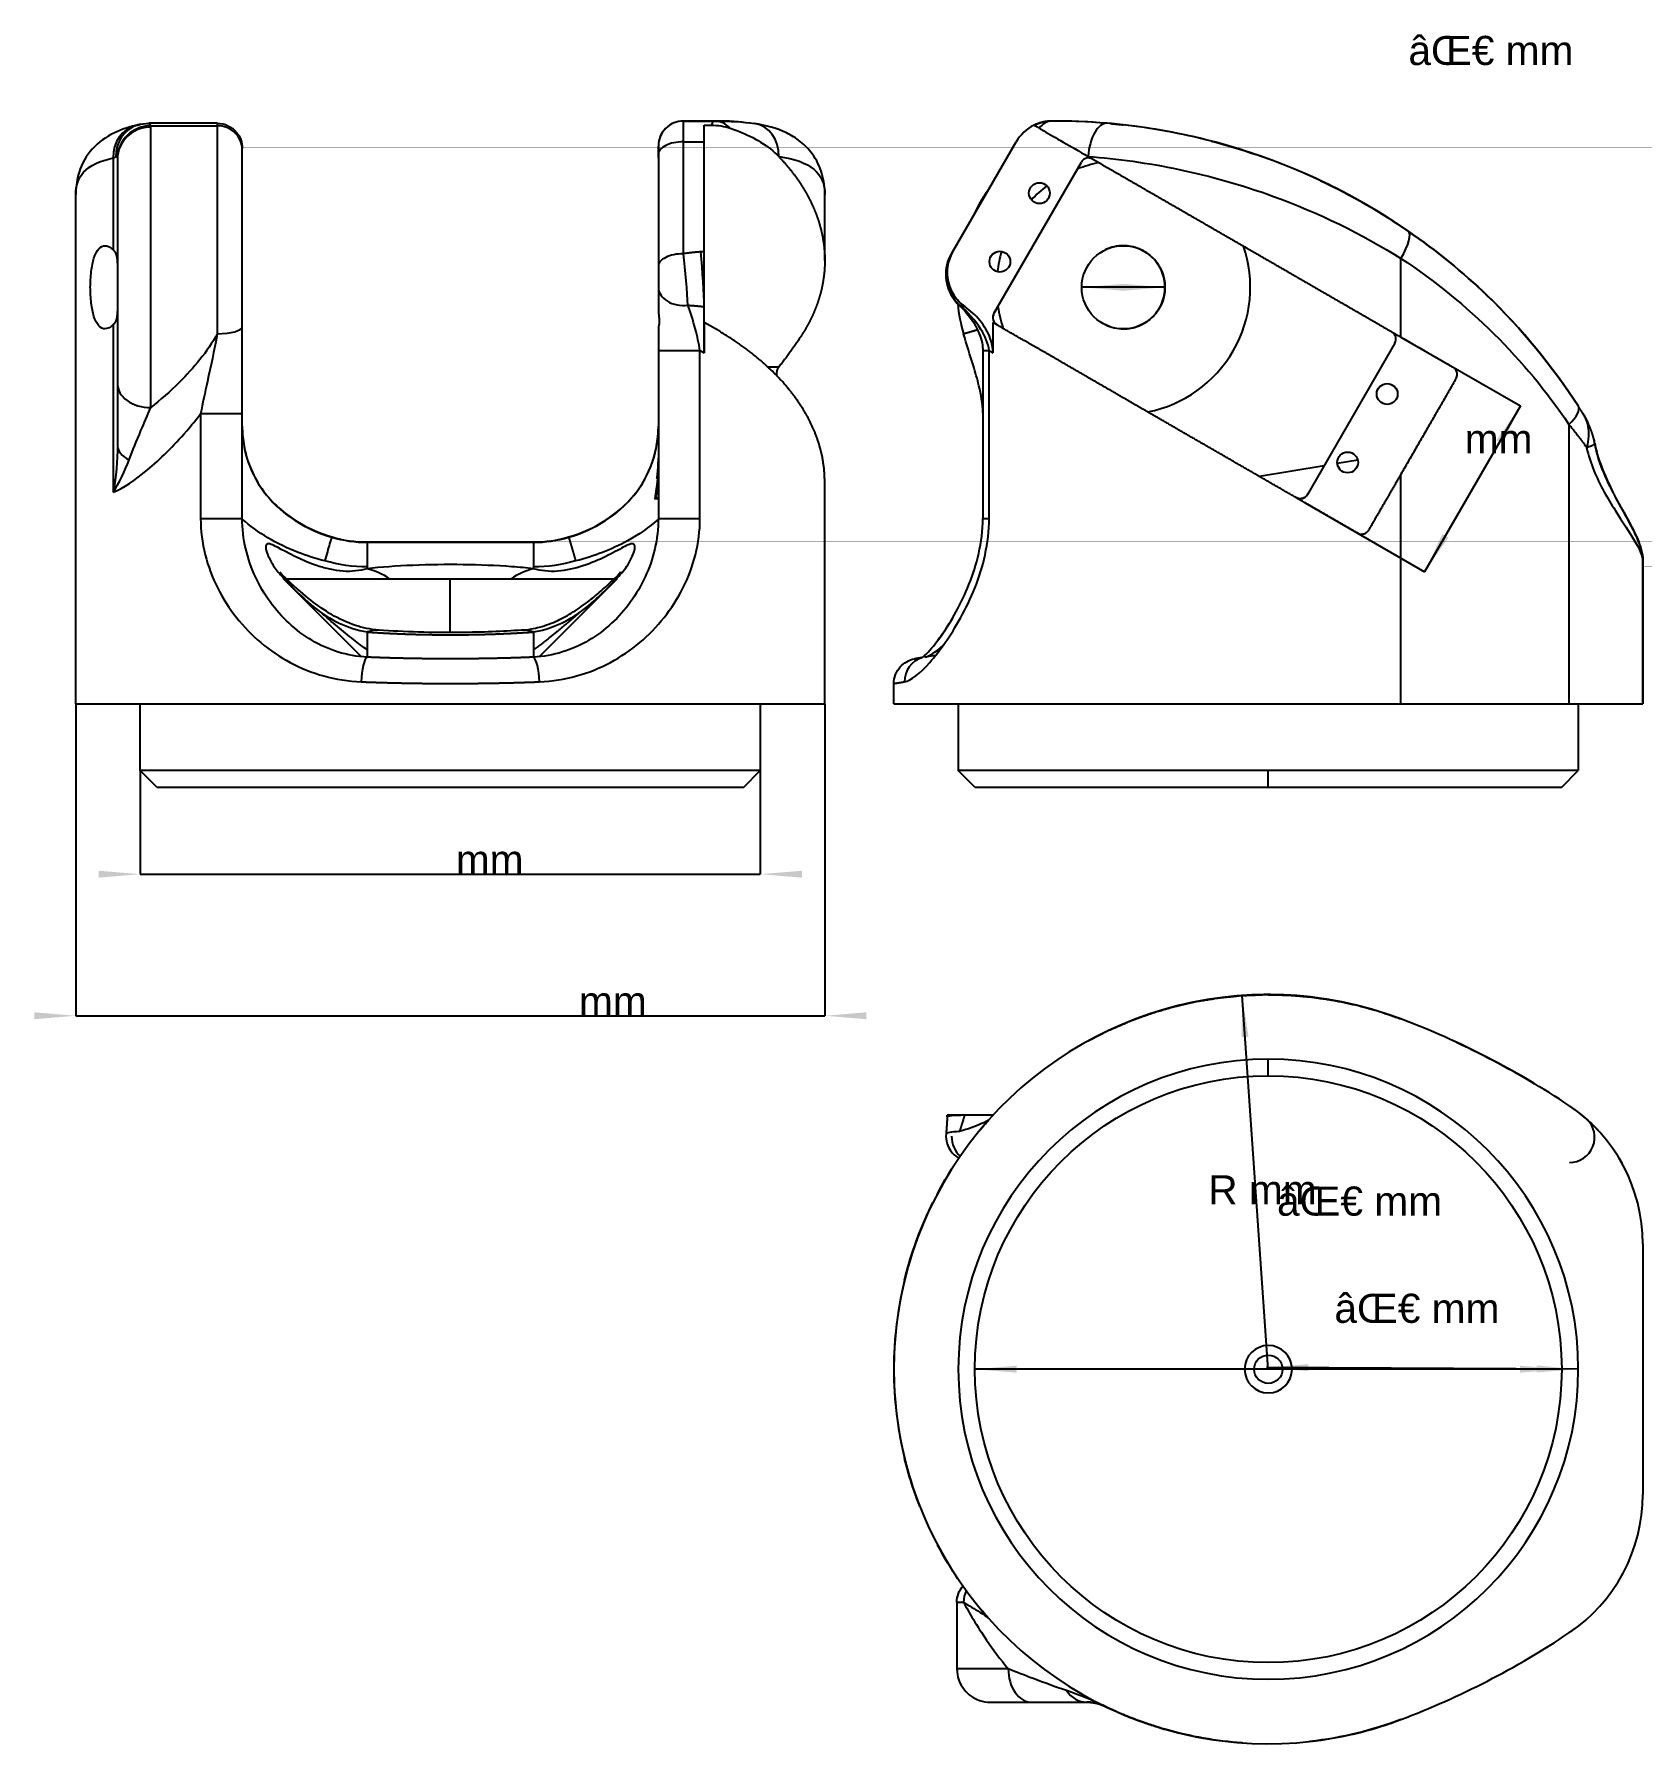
# Model space of a CAD drawing. Extents: x 9 to 202, y 45 to 250.
import ezdxf
from ezdxf.enums import TextEntityAlignment as Align

# ---------------------------------------------------------------- set-up
doc = ezdxf.new("R2010")
doc.units = 0
doc.layers.get('0').update_dxf_attribs({"linetype": 'CONTINUOUS'})
for name, color, linetype in [('Dimension', 7, 'CONTINUOUS'), ('Dimension001', 7, 'CONTINUOUS'), ('Dimension002', 7, 'CONTINUOUS'), ('Dimension003', 7, 'CONTINUOUS'), ('Dimension004', 7, 'CONTINUOUS'), ('Dimension005', 7, 'CONTINUOUS'), ('Dimension006', 7, 'CONTINUOUS'), ('ProjItem', 7, 'CONTINUOUS'), ('ProjItem002', 7, 'CONTINUOUS'), ('ProjItem003', 7, 'CONTINUOUS')]:
    doc.layers.add(name, color=color, linetype=linetype)
doc.styles.get("Standard").update_dxf_attribs({"font": 'arial.ttf'})
doc.dimstyles.get("Standard").update_dxf_attribs({"dimscale": 0, "dimtxt": 2.5, "dimasz": 2.5, "dimexe": 1.25, "dimexo": 0.625, "dimtad": 1, "dimtxsty": 'STANDARD', "dimcen": 2.5, "dimazin": 3, "dimtfac": 1, "dimtmove": 0, "dimatfit": 3})

msp = doc.modelspace()

# ---------------------------------------------------------------- blocks, each defined once
blk = doc.blocks.new('*Dimension')
at = {"color": 0}
for points in [[(161.922, 89.6978), (161.927, 90.5311), (156.925, 90.1435)], [(189.376, 89.5382), (189.381, 90.3715), (194.378, 89.9258)]]:
    blk.add_solid(points, dxfattribs=at)
at = {"layer": 'Dimension'}
blk.add_line((194.378, 89.9258), (156.925, 90.1435), dxfattribs=at)
blk.add_text('âŒ€ mm', height=3.5, dxfattribs=at).set_placement((174.986, 95.4944), align=Align.CENTER)
blk = doc.blocks.new('*Dimension001')
at = {"color": 0}
for points in [[(16.5937, 148.973), (16.5937, 149.806), (21.5937, 149.39)], [(101.094, 148.973), (101.094, 149.806), (96.0937, 149.39)]]:
    blk.add_solid(points, dxfattribs=at)
at = {"layer": 'Dimension001'}
for p, q in [((21.5937, 161.839), (21.5937, 149.39)), ((96.0937, 161.839), (96.0937, 149.39)), ((21.5937, 149.39), (96.0937, 149.39))]:
    blk.add_line(p, q, dxfattribs=at)
blk.add_text(' mm', height=3.5, dxfattribs=at).set_placement((62.8953, 149.39), align=Align.CENTER)
blk = doc.blocks.new('*Dimension002')
at = {"color": 0}
for points in [[(126.878, 89.5091), (126.878, 90.3424), (121.878, 89.9258)], [(187.378, 89.5091), (187.378, 90.3424), (192.378, 89.9258)]]:
    blk.add_solid(points, dxfattribs=at)
at = {"layer": 'Dimension002'}
blk.add_line((192.378, 89.9258), (121.878, 89.9258), dxfattribs=at)
blk.add_text('âŒ€ mm', height=3.5, dxfattribs=at).set_placement((168.094, 108.368), align=Align.CENTER)
blk = doc.blocks.new('*Dimension003')
at = {"color": 0}
for points in [[(8.84371, 131.968), (8.84371, 132.801), (13.8437, 132.385)], [(108.844, 131.968), (108.844, 132.801), (103.844, 132.385)]]:
    blk.add_solid(points, dxfattribs=at)
at = {"layer": 'Dimension003'}
for p, q in [((13.8437, 169.839), (13.8437, 132.385)), ((103.844, 169.839), (103.844, 132.385)), ((13.8437, 132.385), (103.844, 132.385))]:
    blk.add_line(p, q, dxfattribs=at)
blk.add_text(' mm', height=3.5, dxfattribs=at).set_placement((77.6944, 132.385), align=Align.CENTER)
blk = doc.blocks.new('*Dimension004')
at = {"color": 0}
for points in [[(184.551, 201.512), (185.273, 201.095), (187.412, 205.634)], [(178.051, 190.254), (178.773, 189.837), (175.912, 185.715)]]:
    blk.add_solid(points, dxfattribs=at)
at = {"layer": 'Dimension004'}
for p, q in [((173.067, 213.916), (187.412, 205.634)), ((187.412, 205.634), (175.912, 185.715)), ((161.567, 193.997), (175.912, 185.715))]:
    blk.add_line(p, q, dxfattribs=at)
blk.add_text(' mm', height=3.5, dxfattribs=at).set_placement((184.122, 199.936), align=Align.CENTER)
blk = doc.blocks.new('*Dimension005')
at = {"color": 0}
for points in [[(139.714, 219.477), (139.714, 220.31), (134.714, 219.893)], [(139.714, 219.477), (139.714, 220.31), (144.714, 219.893)]]:
    blk.add_solid(points, dxfattribs=at)
at = {"layer": 'Dimension005'}
blk.add_line((144.714, 219.893), (134.714, 219.893), dxfattribs=at)
blk.add_text('âŒ€ mm', height=3.5, dxfattribs=at).set_placement((183.878, 246.594), align=Align.CENTER)
blk = doc.blocks.new('*Dimension006')
at = {"color": 0}
blk.add_solid([(153.924, 129.799), (154.755, 129.857), (153.991, 134.816)], dxfattribs=at)
at = {"layer": 'Dimension006'}
blk.add_line((157.128, 89.9258), (153.991, 134.816), dxfattribs=at)
blk.add_text('R mm', height=3.5, dxfattribs=at).set_placement((156.428, 109.722), align=Align.CENTER)

# ---------------------------------------------------------------- dimensions: what is measured, and where the dimension line sits
at = {"layer": 'Dimension'}
dim = msp.add_diameter_dim_2p(p1=(194.378, 89.9258), p2=(156.925, 90.1435), text='âŒ€ mm', dimstyle='STANDARD', dxfattribs=at)
dim.commit()
dim.dimension.update_dxf_attribs({"geometry": '*Dimension', "text_midpoint": (174.986, 95.4944)})
at = {"layer": 'Dimension001'}
dim = msp.add_linear_dim(base=(62.8953, 149.39), p1=(21.5937, 161.839), p2=(96.0937, 161.839), text=' mm', dimstyle='STANDARD', dxfattribs=at)
dim.commit()
dim.dimension.update_dxf_attribs({"geometry": '*Dimension001', "text_midpoint": (62.8953, 154.39)})
at = {"layer": 'Dimension002'}
dim = msp.add_diameter_dim_2p(p1=(192.378, 89.9258), p2=(121.878, 89.9258), text='âŒ€ mm', dimstyle='STANDARD', dxfattribs=at)
dim.commit()
dim.dimension.update_dxf_attribs({"geometry": '*Dimension002', "text_midpoint": (168.094, 108.368)})
at = {"layer": 'Dimension003'}
dim = msp.add_linear_dim(base=(77.6944, 132.385), p1=(13.8437, 169.839), p2=(103.844, 169.839), text=' mm', dimstyle='STANDARD', dxfattribs=at)
dim.commit()
dim.dimension.update_dxf_attribs({"geometry": '*Dimension003', "text_midpoint": (77.6944, 137.385)})
at = {"layer": 'Dimension004'}
dim = msp.add_aligned_dim(p1=(173.067, 213.916), p2=(161.567, 193.997), distance=16.5639, text=' mm', dimstyle='STANDARD', dxfattribs=at)
dim.commit()
dim.dimension.update_dxf_attribs({"geometry": '*Dimension004', "text_midpoint": (179.792, 197.436)})
at = {"layer": 'Dimension005'}
dim = msp.add_diameter_dim_2p(p1=(144.714, 219.893), p2=(134.714, 219.893), text='âŒ€ mm', dimstyle='STANDARD', dxfattribs=at)
dim.commit()
dim.dimension.update_dxf_attribs({"geometry": '*Dimension005', "text_midpoint": (183.878, 246.594)})
at = {"layer": 'Dimension006'}
dim = msp.add_radius_dim(center=(157.128, 89.9258), mpoint=(153.991, 134.816), text='R mm', dimstyle='STANDARD', dxfattribs=at)
dim.commit()
dim.dimension.update_dxf_attribs({"geometry": '*Dimension006', "text_midpoint": (156.428, 109.722)})

# ---------------------------------------------------------------- linework, layer by layer
at = {"layer": 'ProjItem'}
for p, q in [((119.127, 224.019), (126.832, 237.365)), ((119.217, 224.174), (126.832, 237.365)), ((124.166, 216.746), (134.666, 234.932)), ((135.49, 235.611), (136.032, 235.298)), ((173.067, 213.916), (173.067, 223.36)), ((124.041, 215.663), (124.041, 212.012)), ((122.823, 212.303), (122.823, 192.122)), ((123.587, 192.122), (123.587, 212.303)), ((172.338, 213.182), (161.838, 194.996)), ((193.249, 203.426), (193.249, 169.839)), ((163.836, 198.457), (156.081, 197.164)), ((167.879, 199.131), (165.418, 198.721)), ((173.067, 169.839), (173.067, 197.446)), ((202.128, 187.025), (202.128, 169.839)), ((202.128, 169.839), (202.128, 187.025)), ((117.164, 175.678), (115.843, 175.458)), ((112.128, 169.839), (112.128, 172.298)), ((119.878, 169.839), (119.878, 161.839)), ((194.378, 169.839), (194.378, 161.839)), ((121.878, 159.839), (119.878, 161.839)), ((157.128, 159.839), (157.128, 161.839)), ((192.378, 159.839), (194.378, 161.839))]:
    msp.add_line(p, q, dxfattribs=at)
for centre, radius in [((129.625, 231.203), 1.25), ((124.875, 222.975), 1.25), ((139.714, 219.893), 5), ((171.411, 207.078), 1.25), ((166.661, 198.85), 1.25)]:
    msp.add_circle(centre, radius, dxfattribs=at)
for centre, radius, start, end in [((131.163, 234.865), 5, 115.808, 150), ((131.163, 234.865), 5, 90.2012, 115.808), ((131.408, 164.865), 75, 55.4733, 90.2012), ((139.714, 219.893), 15.25, 101.053, 111.237), ((135.532, 234.432), 1, 60, 150), ((139.714, 219.893), 20.0018, 143.971, 156.029), ((139.714, 219.893), 15.25, 127.035, 136.432), ((139.714, 219.893), 15.25, 163.567, 172.965), ((139.714, 219.893), 15.25, -30, 18.9468), ((139.714, 219.893), 20.0018, -174.279, -163.806), ((125.032, 216.246), 1, 150, -120), ((139.714, 219.893), 15.25, -171.237, -161.054), ((171.472, 213.682), 1, -30, 60), ((139.714, 219.893), 15.25, -78.9465, -30), ((178.833, 209.432), 1, 22.2192, 22.2192), ((178.833, 209.432), 1, 43.9272, 43.9273), ((178.833, 209.432), 1, -22.2195, -22.2191), ((160.972, 195.496), 1, -120, -30), ((168.333, 191.246), 1, -112.567, -112.566)]:
    msp.add_arc(centre, radius, start, end, dxfattribs=at)
for centre, major_axis, ratio, start_param, end_param in [((131.159, 235.865), (0.014, -4), 0.633395, 3.14159, 3.8029), ((137.413, 235.611), (-0.3383, -3.9857), 0.479526, 3.14159, 4.75307), ((171.65, 223.36), (2.2672, 3.2955), 0.297875, 4.91452, 0), ((123.533, 221.65), (-4.3301, 2.5), 0.996863, -6.28319, -4.79939), ((191.024, 203.426), (3.3587, 2.1724), 0.341471, 5.19813, 6.28319), ((193.392, 200.653), (-2.9537, -0.5251), 0.153015, -4.00173, -3.14088), ((199.128, 187.025), (3, 0), 0.959509, -6.28319, -5.62893), ((116.336, 172.499), (0.4932, -2.9592), 0.970478, 3.25774, 4.55203)]:
    msp.add_ellipse(centre, major_axis=major_axis, ratio=ratio, start_param=start_param, end_param=end_param, dxfattribs=at)
for points, degree in [([(128.986, 239.366), (128.985, 239.367), (129.213, 239.235), (129.592, 239.016)], 3), ([(130.116, 239.755), (129.535, 239.631), (128.986, 239.366)], 2), ([(128.986, 239.366), (129.527, 239.628), (130.116, 239.755)], 2), ([(131.145, 239.865), (130.626, 239.863), (130.116, 239.755)], 2), ([(137.752, 239.597), (135.423, 239.794), (133.206, 239.872), (131.145, 239.865)], 3), ([(138.2, 239.557), (138.974, 239.487), (139.699, 239.406)], 2), ([(138.2, 239.557), (138.2, 239.557)], 1), ([(150.248, 237.46), (152.064, 236.99), (153.884, 236.445), (155.686, 235.827)], 3), ([(163.37, 232.714), (163.442, 232.68)], 1), ([(163.442, 232.68), (167.157, 230.928), (170.672, 228.888), (173.918, 226.655)], 3), ([(170.737, 228.726), (168.411, 230.16), (165.97, 231.488), (163.442, 232.68)], 3), ([(173.918, 226.655), (177.325, 224.311), (180.505, 221.712), (183.44, 218.886)], 3), ([(183.436, 218.89), (180.502, 221.715), (177.324, 224.312), (173.918, 226.655)], 3), ([(119.127, 224.019), (119.102, 223.975), (119.07, 223.92)], 2), ([(119.07, 223.92), (119.101, 223.974), (119.127, 224.019)], 2), ([(119.203, 224.15), (119.175, 224.102), (119.127, 224.019)], 2), ([(119.217, 224.174), (119.203, 224.15)], 1), ([(173.067, 223.36), (181.18, 218.001), (187.983, 211.241), (193.249, 203.426)], 3), ([(120.008, 217.706), (120.009, 217.707), (120.041, 217.742)], 2), ([(120.041, 217.742), (120.375, 217.682), (120.674, 217.567)], 2), ([(194.383, 205.598), (191.254, 210.437), (187.589, 214.892), (183.436, 218.89)], 3), ([(194.383, 205.598), (191.254, 210.435), (187.59, 214.891), (183.436, 218.89)], 3), ([(183.44, 218.886), (187.592, 214.889), (191.255, 210.435), (194.383, 205.598)], 3), ([(194.383, 205.598), (191.256, 210.434), (187.593, 214.888), (183.44, 218.886)], 3), ([(124.096, 216.598), (123.993, 216.329), (124.015, 216.015), (124.157, 215.762)], 3), ([(167.833, 190.38), (164.476, 192.318), (161.077, 194.28), (157.655, 196.256), (154.23, 198.234), (150.821, 200.201), (147.449, 202.148), (144.134, 204.062), (140.893, 205.933), (137.747, 207.75), (134.713, 209.501), (131.809, 211.178), (129.052, 212.77), (126.458, 214.268), (124.041, 215.663)], 1), ([(124.364, 217.086), (124.167, 216.745)], 1), ([(137.513, 215.404), (138.206, 215.062), (138.984, 214.893), (139.714, 214.893)], 3), ([(173.067, 213.916), (176.244, 212.081), (179.333, 210.298)], 2), ([(123.587, 212.303), (123.812, 212.159), (124.041, 212.012)], 2), ([(179.699, 208.932), (176.433, 203.276), (173.067, 197.446)], 2), ([(194.926, 204.747), (194.658, 205.173), (194.383, 205.598)], 2), ([(193.249, 203.426), (194.369, 202.039), (195.38, 200.653)], 2), ([(194.888, 204.807), (194.926, 204.747)], 1), ([(194.926, 204.747), (194.888, 204.807)], 1), ([(196.234, 201.705), (196.27, 201.56), (196.3, 201.414)], 2), ([(173.067, 197.446), (171.162, 194.145), (169.199, 190.746)], 2), ([(202.128, 186.298), (202.128, 186.3), (202.128, 187.025)], 2), ([(115.843, 175.458), (116.406, 175.552), (117.176, 176.054), (118.053, 176.849)], 3), ([(157.128, 161.839), (152.958, 161.839), (148.839, 161.839), (144.825, 161.839), (140.966, 161.839), (137.31, 161.839), (133.903, 161.839), (130.789, 161.839), (128.005, 161.839), (125.588, 161.839), (123.567, 161.839), (121.969, 161.839), (120.812, 161.839), (120.113, 161.839), (119.878, 161.839)], 1), ([(121.878, 159.839), (122.1, 159.839), (122.762, 159.839), (123.856, 159.839), (125.369, 159.839), (127.281, 159.839), (129.569, 159.839), (132.203, 159.839), (135.15, 159.839), (138.374, 159.839), (141.834, 159.839), (145.486, 159.839), (149.284, 159.839), (153.182, 159.839), (157.128, 159.839)], 1), ([(157.128, 159.839), (161.075, 159.839), (164.972, 159.839), (168.771, 159.839), (172.423, 159.839), (175.882, 159.839), (179.106, 159.839), (182.054, 159.839), (184.688, 159.839), (186.975, 159.839), (188.887, 159.839), (190.4, 159.839), (191.495, 159.839), (192.157, 159.839), (192.378, 159.839)], 1)]:
    msp.add_open_spline(points, degree=degree, dxfattribs=at)
for points, degree, knots in [([(129.592, 239.016), (129.763, 238.918), (129.95, 238.809), (130.154, 238.692), (130.83, 238.301), (131.628, 237.841), (132.496, 237.339), (133.415, 236.809), (134.426, 236.225), (135.49, 235.611)], 3, [0.241689, 0.241689, 0.241689, 0.241689, 0.329862, 0.329862, 0.329862, 0.622818, 0.622818, 0.622818, 0.932631, 0.932631, 0.932631, 0.932631]), ([(173.918, 226.655), (169.421, 229.749), (164.386, 232.469), (159.074, 234.577), (155.533, 235.982), (151.869, 237.116), (148.257, 237.948), (144.645, 238.781), (141.085, 239.314), (137.752, 239.597)], 3, [0, 0, 0, 0, 1.62383, 1.62383, 1.62383, 2.70638, 2.70638, 2.70638, 3.78893, 3.78893, 3.78893, 3.78893]), ([(135.49, 235.611), (138.953, 235.343), (142.652, 234.839), (146.406, 234.051), (150.159, 233.262), (153.966, 232.189), (157.645, 230.859), (163.164, 228.863), (168.395, 226.288), (173.067, 223.36)], 3, [-3.78893, -3.78893, -3.78893, -3.78893, -2.70638, -2.70638, -2.70638, -1.62383, -1.62383, -1.62383, 0, 0, 0, 0]), ([(135.49, 235.611), (137.964, 234.183), (140.51, 232.712), (143.12, 231.206), (145.783, 229.668), (148.49, 228.106), (151.229, 226.524), (153.991, 224.93), (156.764, 223.328), (159.539, 221.726), (162.305, 220.129), (165.051, 218.544), (167.767, 216.976), (170.442, 215.431), (173.067, 213.916)], 1, [4.21076, 4.21076, 4.27245, 4.33415, 4.39584, 4.45753, 4.51922, 4.58091, 4.6426, 4.7043, 4.76599, 4.82768, 4.88937, 4.95106, 5.01275, 5.07445, 5.07445]), ([(119.07, 223.92), (118.497, 222.929), (118.269, 221.738), (118.457, 220.607), (118.637, 219.505), (119.186, 218.463), (120.009, 217.707)], 3, [0.000001474, 0.000001474, 0.000001474, 0.000001474, 0.506457, 0.506457, 0.506457, 1, 1, 1, 1]), ([(120.041, 217.742), (119.079, 218.617), (118.487, 219.875), (118.412, 221.155), (118.356, 222.116), (118.59, 223.089), (119.07, 223.92)], 3, [-0.273497, -0.273497, -0.273497, -0.273497, -0.117213, -0.117213, -0.117213, 0, 0, 0, 0]), ([(120.674, 217.567), (120.144, 217.938), (119.691, 218.409), (119.341, 218.953), (118.988, 219.501), (118.746, 220.112), (118.628, 220.753), (118.52, 221.333), (118.516, 221.927), (118.616, 222.509), (118.716, 223.095), (118.919, 223.659), (119.217, 224.174)], 3, [0, 0, 0, 0, 0.194144, 0.194144, 0.194144, 0.389545, 0.389545, 0.389545, 0.566488, 0.566488, 0.566488, 0.74492, 0.74492, 0.74492, 0.74492]), ([(139.714, 214.893), (140.333, 214.893), (141.003, 215.016), (141.628, 215.274), (142.252, 215.533), (142.83, 215.929), (143.288, 216.397), (143.714, 216.833), (144.089, 217.386), (144.339, 217.995), (144.589, 218.604), (144.714, 219.269), (144.714, 219.893), (144.714, 220.518), (144.589, 221.183), (144.339, 221.792), (144.089, 222.401), (143.714, 222.954), (143.288, 223.389), (142.83, 223.858), (142.252, 224.254), (141.628, 224.512), (141.003, 224.771), (140.333, 224.893), (139.714, 224.893), (138.984, 224.894), (138.206, 224.725), (137.513, 224.383)], 3, [0.796201, 0.796201, 0.796201, 0.796201, 0.997656, 0.997656, 0.997656, 1.19913, 1.19913, 1.19913, 1.3865, 1.3865, 1.3865, 1.57388, 1.57388, 1.57388, 1.76126, 1.76126, 1.76126, 1.94863, 1.94863, 1.94863, 2.1501, 2.1501, 2.1501, 2.35158, 2.35158, 2.35158, 2.58893, 2.58893, 2.58893, 2.58893]), ([(120.008, 217.706), (121.033, 216.762), (121.889, 215.612), (122.402, 214.312), (122.544, 213.951), (122.654, 213.582), (122.73, 213.203), (122.79, 212.905), (122.822, 212.605), (122.824, 212.303)], 3, [0, 0, 0, 0, 0.333333, 0.333333, 0.333333, 0.666667, 0.666667, 0.666667, 1, 1, 1, 1]), ([(123.587, 212.303), (123.466, 213.153), (123.091, 214.021), (122.592, 214.834), (121.925, 215.918), (121.036, 216.906), (120.041, 217.742)], 3, [0, 0, 0, 0, 0.374442, 0.374442, 0.374442, 0.873699, 0.873699, 0.873699, 0.873699]), ([(124.041, 212.012), (124.041, 212.6), (123.921, 213.187), (123.722, 213.742), (123.454, 214.488), (123.027, 215.225), (122.47, 215.906), (121.955, 216.536), (121.345, 217.097), (120.674, 217.567)], 3, [0, 0, 0, 0, 0.176467, 0.176467, 0.176467, 0.413617, 0.413617, 0.413617, 0.632599, 0.632599, 0.632599, 0.632599]), ([(120.505, 214.315), (120.515, 214.318), (120.544, 214.326), (120.591, 214.34), (120.657, 214.359), (120.742, 214.384), (120.844, 214.414), (120.963, 214.448), (121.098, 214.487), (121.248, 214.531), (121.412, 214.579), (121.59, 214.63), (121.779, 214.685), (121.98, 214.743), (122.189, 214.804)], 1, [0, 0, 0.0815888, 0.163178, 0.244767, 0.326355, 0.407944, 0.489533, 0.571122, 0.652711, 0.7343, 0.815888, 0.897477, 0.979066, 1.06065, 1.14224, 1.14224]), ([(122.823, 204.811), (122.805, 205.904), (122.609, 206.988), (122.359, 208.052), (122.167, 208.865), (121.935, 209.668), (121.692, 210.467), (121.3, 211.75), (120.879, 213.025), (120.505, 214.315)], 3, [0.00933162, 0.00933162, 0.00933162, 0.00933162, 0.277329, 0.277329, 0.277329, 0.554658, 0.554658, 0.554658, 1, 1, 1, 1]), ([(122.823, 212.303), (122.826, 212.303), (122.828, 212.303), (122.834, 212.303), (122.84, 212.303), (122.851, 212.303), (122.861, 212.303), (122.887, 212.303), (122.926, 212.303), (122.968, 212.303), (123.022, 212.303), (123.052, 212.303), (123.082, 212.303), (123.147, 212.303), (123.223, 212.303), (123.302, 212.303), (123.392, 212.303), (123.485, 212.303), (123.587, 212.303)], 2, [1.57324, 1.57324, 1.57324, 1.62519, 1.62519, 1.67714, 1.67714, 1.72909, 1.72909, 1.83299, 1.83299, 1.93688, 1.93688, 1.98883, 1.98883, 2.09273, 2.09273, 2.19663, 2.19663, 2.30052, 2.30052, 2.30052]), ([(179.699, 208.932), (179.787, 209.082), (179.833, 209.263), (179.833, 209.432), (179.833, 209.56), (179.808, 209.687), (179.759, 209.81), (179.707, 209.933), (179.638, 210.038), (179.553, 210.126), (179.489, 210.193), (179.415, 210.25), (179.333, 210.298)], 3, [0.265608, 0.265608, 0.265608, 0.265608, 0.316216, 0.316216, 0.316216, 0.353726, 0.353726, 0.353726, 0.391235, 0.391235, 0.391235, 0.42008, 0.42008, 0.42008, 0.42008]), ([(194.926, 204.747), (195.218, 204.277), (195.416, 203.754), (195.52, 203.178), (195.591, 202.796), (195.618, 202.395), (195.601, 201.975), (195.583, 201.555), (195.518, 201.116), (195.38, 200.653)], 3, [-0.271941, -0.271941, -0.271941, -0.271941, -0.155395, -0.155395, -0.155395, -0.0776973, -0.0776973, -0.0776973, 0, 0, 0, 0]), ([(196.346, 201.178), (196.246, 201.738), (196.071, 202.28), (196.001, 202.497), (195.923, 202.712), (195.81, 203.018), (195.679, 203.317), (195.356, 204.061), (194.926, 204.747)], 2, [0, 0, 0, 0.476557, 0.476557, 0.651038, 0.651038, 0.825519, 0.825519, 1, 1, 1]), ([(195.38, 200.653), (195.58, 199.696), (195.884, 198.768), (196.244, 197.885), (196.965, 196.119), (197.906, 194.531), (198.797, 193.117), (199.688, 191.703), (200.528, 190.462), (201.138, 189.432), (201.748, 188.401), (202.128, 187.579), (202.128, 187.025)], 3, [-2.0649, -2.0649, -2.0649, -2.0649, -1.76992, -1.76992, -1.76992, -1.17995, -1.17995, -1.17995, -0.589973, -0.589973, -0.589973, 0, 0, 0, 0]), ([(196.346, 201.178), (196.476, 200.449), (196.668, 199.747), (196.893, 199.075), (197.336, 197.761), (197.894, 196.562), (198.454, 195.463)], 3, [0, 0, 0, 0, 0.25, 0.25, 0.25, 0.380906, 0.380906, 0.380906, 0.380906]), ([(202.128, 187.025), (202.125, 187.713), (201.978, 188.306), (201.794, 188.864), (201.584, 189.488), (201.313, 190.087), (200.991, 190.731), (200.436, 191.839), (199.729, 193.062), (198.979, 194.461), (198.469, 195.414), (197.943, 196.436), (197.469, 197.552), (196.998, 198.667), (196.579, 199.875), (196.346, 201.178)], 3, [0, 0, 0, 0, 0.25, 0.25, 0.25, 0.5, 0.5, 0.5, 0.75, 0.75, 0.75, 0.875, 0.875, 0.875, 1, 1, 1, 1]), ([(161.838, 194.996), (161.759, 194.859), (161.644, 194.737), (161.5, 194.647), (161.384, 194.576), (161.263, 194.53), (161.136, 194.509), (160.918, 194.471), (160.666, 194.515), (160.472, 194.63)], 3, [-0.0853811, -0.0853811, -0.0853811, -0.0853811, -0.0376732, -0.0376732, -0.0376732, 0, 0, 0, 0.0661264, 0.0661264, 0.0661264, 0.0661264]), ([(199.295, 193.877), (199.519, 193.468), (199.737, 193.072), (199.949, 192.69), (200.574, 191.552), (201.113, 190.558), (201.515, 189.604), (201.683, 189.203), (201.827, 188.808), (201.938, 188.386), (202.049, 187.965), (202.127, 187.518), (202.128, 187.025)], 3, [0.446668, 0.446668, 0.446668, 0.446668, 0.5, 0.5, 0.5, 0.75, 0.75, 0.75, 0.875, 0.875, 0.875, 1, 1, 1, 1]), ([(113.422, 172.499), (114.174, 172.616), (115.252, 173.48), (116.45, 174.831), (117.647, 176.182), (118.964, 178.021), (120.174, 180.213), (121.385, 182.406), (122.489, 184.952), (123.1, 187.767), (123.405, 189.174), (123.587, 190.648), (123.587, 192.122)], 3, [-3.0948, -3.0948, -3.0948, -3.0948, -2.21057, -2.21057, -2.21057, -1.32634, -1.32634, -1.32634, -0.442114, -0.442114, -0.442114, 0, 0, 0, 0]), ([(115.442, 175.336), (115.444, 175.336), (115.514, 175.379), (115.617, 175.462), (115.741, 175.56), (115.914, 175.716), (116.111, 175.916), (116.572, 176.383), (117.158, 177.086), (117.766, 177.94), (118.376, 178.796), (119.016, 179.808), (119.634, 180.947), (120.703, 182.925), (121.736, 185.272), (122.34, 187.938), (122.641, 189.273), (122.824, 190.693), (122.824, 192.122)], 3, [0, 0, 0, 0, 0.2, 0.2, 0.2, 0.4, 0.4, 0.4, 0.5, 0.5, 0.5, 0.6, 0.6, 0.6, 0.8, 0.8, 0.8, 1, 1, 1, 1]), ([(122.823, 192.122), (122.825, 192.122), (122.827, 192.122), (122.834, 192.122), (122.84, 192.122), (122.85, 192.122), (122.86, 192.122), (122.886, 192.122), (122.925, 192.122), (122.967, 192.122), (123.021, 192.122), (123.051, 192.122), (123.08, 192.122), (123.145, 192.122), (123.222, 192.122), (123.301, 192.122), (123.391, 192.122), (123.484, 192.122), (123.587, 192.122)], 2, [1.5708, 1.5708, 1.5708, 1.62292, 1.62292, 1.67504, 1.67504, 1.72717, 1.72717, 1.83141, 1.83141, 1.93566, 1.93566, 1.98778, 1.98778, 2.09203, 2.09203, 2.19628, 2.19628, 2.30052, 2.30052, 2.30052]), ([(167.833, 190.38), (167.986, 190.29), (168.167, 190.245), (168.333, 190.246), (168.462, 190.246), (168.59, 190.271), (168.717, 190.323), (168.844, 190.377), (168.953, 190.45), (169.045, 190.544), (169.103, 190.602), (169.154, 190.67), (169.199, 190.746)], 3, [0.101545, 0.101545, 0.101545, 0.101545, 0.152944, 0.152944, 0.152944, 0.191996, 0.191996, 0.191996, 0.231048, 0.231048, 0.231048, 0.256052, 0.256052, 0.256052, 0.256052]), ([(121.228, 184.353), (121.301, 184.544), (121.374, 184.734), (121.761, 185.761), (122.071, 186.867)], 2, [0.822747, 0.822747, 0.822747, 0.835441, 0.835441, 0.886365, 0.886365, 0.886365]), ([(117.417, 177.462), (118.005, 178.25), (118.639, 179.204), (119.259, 180.277), (119.292, 180.334), (119.324, 180.39), (119.356, 180.447)], 3, [0.544149, 0.544149, 0.544149, 0.544149, 0.670883, 0.670883, 0.670883, 0.677951, 0.677951, 0.677951, 0.677951]), ([(112.135, 172.299), (112.134, 173.022), (112.403, 173.745), (112.887, 174.285), (113.341, 174.793), (113.968, 175.145), (114.641, 175.258)], 3, [0, 0, 0, 0, 0.515118, 0.515118, 0.515118, 1, 1, 1, 1]), ([(115.55, 175.409), (115.424, 175.388), (115.308, 175.369), (115.201, 175.351), (115.103, 175.335), (115.014, 175.32), (114.934, 175.307), (114.864, 175.295), (114.804, 175.285), (114.752, 175.276), (114.71, 175.269), (114.677, 175.264), (114.654, 175.26), (114.64, 175.258), (114.635, 175.257)], 1, [6.07412, 6.07412, 6.08905, 6.10398, 6.11892, 6.13385, 6.14878, 6.16372, 6.17865, 6.19358, 6.20852, 6.22345, 6.23838, 6.25332, 6.26825, 6.28319, 6.28319]), ([(112.128, 172.298), (112.135, 172.299), (112.155, 172.302), (112.188, 172.307), (112.234, 172.314), (112.294, 172.323), (112.367, 172.335), (112.453, 172.348), (112.552, 172.364), (112.665, 172.381), (112.79, 172.401), (112.929, 172.422), (113.08, 172.446), (113.245, 172.471), (113.422, 172.499)], 1, [6.28319, 6.28319, 6.30036, 6.31753, 6.3347, 6.35187, 6.36904, 6.38622, 6.40339, 6.42056, 6.43773, 6.4549, 6.47207, 6.48925, 6.50642, 6.52359, 6.52359]), ([(112.128, 169.839), (112.557, 169.839), (113.833, 169.839), (115.933, 169.839), (118.818, 169.839), (122.431, 169.839), (126.705, 169.839), (131.557, 169.839), (136.897, 169.839), (142.621, 169.839), (148.621, 169.839), (154.784, 169.839), (160.991, 169.839), (167.124, 169.839), (173.067, 169.839)], 1, [1.93285, 1.93285, 2.07091, 2.20897, 2.34704, 2.4851, 2.62316, 2.76122, 2.89928, 3.03734, 3.1754, 3.31346, 3.45152, 3.58958, 3.72765, 3.86571, 3.86571]), ([(173.067, 169.839), (174.582, 169.839), (176.088, 169.839), (177.583, 169.839), (179.067, 169.839), (180.541, 169.839), (182.003, 169.839), (183.454, 169.839), (184.893, 169.839), (186.319, 169.839), (187.732, 169.839), (189.132, 169.839), (190.518, 169.839), (191.89, 169.839), (193.249, 169.839)], 1, [0, 0, 0.0162516, 0.0325032, 0.0487548, 0.0650064, 0.0812581, 0.0975097, 0.113761, 0.130013, 0.146265, 0.162516, 0.178768, 0.195019, 0.211271, 0.227523, 0.227523]), ([(193.249, 169.839), (194.385, 169.839), (195.462, 169.839), (196.473, 169.839), (197.414, 169.839), (198.28, 169.839), (199.066, 169.839), (199.769, 169.839), (200.386, 169.839), (200.913, 169.839), (201.348, 169.839), (201.688, 169.839), (201.932, 169.839), (202.079, 169.839), (202.128, 169.839)], 1, [5.79258, 5.79258, 5.86266, 5.93275, 6.00284, 6.07292, 6.14301, 6.2131, 6.28319, 6.35327, 6.42336, 6.49345, 6.56353, 6.63362, 6.70371, 6.77379, 6.77379]), ([(194.378, 161.839), (194.144, 161.839), (193.444, 161.839), (192.288, 161.839), (190.689, 161.839), (188.669, 161.839), (186.252, 161.839), (183.468, 161.839), (180.353, 161.839), (176.947, 161.839), (173.29, 161.839), (169.431, 161.839), (165.417, 161.839), (161.299, 161.839), (157.128, 161.839)], 1, [1.5708, 1.5708, 1.683, 1.7952, 1.9074, 2.0196, 2.1318, 2.24399, 2.35619, 2.46839, 2.58059, 2.69279, 2.80499, 2.91719, 3.02939, 3.14159, 3.14159])]:
    msp.add_open_spline(points, degree=degree, knots=knots, dxfattribs=at)
at = {"layer": 'ProjItem002'}
for p, q in [((30.8437, 239.598), (22.6271, 239.598)), ((22.8293, 239.301), (30.8437, 239.301)), ((86.8437, 239.865), (90.773, 239.865)), ((90.5706, 239.865), (86.8437, 239.865)), ((89.3437, 239.366), (90.2121, 239.366)), ((86.8437, 223.92), (86.8437, 237.365)), ((86.8437, 237.365), (89.3437, 237.365)), ((89.3437, 224.174), (89.3437, 237.365)), ((18.3437, 235.43), (18.3437, 224.383)), ((83.8437, 235.865), (83.8437, 222.42)), ((13.8437, 169.839), (13.8437, 231.042)), ((103.844, 223.118), (103.844, 231.044)), ((18.8437, 217.481), (18.8437, 200.93)), ((89.3437, 215.663), (89.3437, 212.012)), ((18.3437, 215.404), (18.3437, 195.278)), ((83.8437, 212.303), (83.8437, 192.122)), ((88.8437, 192.122), (88.8437, 212.303)), ((98.3067, 210.298), (97.0376, 210.298)), ((28.8437, 204.696), (28.8437, 192.122)), ((33.8437, 192.122), (33.8437, 204.696)), ((83.8159, 197.475), (83.8048, 197.475)), ((83.8437, 197.609), (83.8189, 197.609)), ((83.7733, 196.85), (83.671, 196.85)), ((83.7942, 197.109), (83.8437, 197.109)), ((103.844, 169.839), (103.844, 196.56)), ((83.8437, 194.496), (83.4336, 194.496)), ((83.4837, 194.63), (83.8437, 194.63)), ((83.8437, 194.996), (83.5139, 194.996)), ((48.8437, 189.298), (68.8437, 189.298)), ((48.8437, 189.257), (68.8437, 189.257)), ((48.8437, 189.257), (48.8437, 186.087)), ((68.8437, 189.257), (68.8437, 186.087)), ((48.1753, 175.507), (38.8437, 184.839)), ((58.8437, 178.418), (58.8437, 184.839)), ((69.5122, 175.508), (78.8437, 184.839)), ((48.8437, 178.487), (48.8437, 175.458)), ((68.8437, 178.487), (68.8437, 175.458)), ((21.5937, 161.839), (21.5937, 169.839)), ((96.0937, 169.839), (96.0937, 161.839)), ((23.5937, 159.839), (21.5937, 161.839)), ((94.0937, 159.839), (96.0937, 161.839))]:
    msp.add_line(p, q, dxfattribs=at)
for centre, major_axis, ratio, start_param, end_param in [((21.9437, 235.43), (-0.8953, 3.8985), 0.895524, -0.00041313, -4.91522), ((22.4883, 235.574), (1.198, -3.8164), 0.956867, 3.14166, 4.4206), ((22.8293, 235.42), (3.9002, 0.8878), 0.968849, -4.92946, -3.37236), ((22.8437, 235.284), (-4, 0), 0.961815, 4.71239, 0), ((21.9437, 235.43), (-0.8953, 3.8985), 0.895524, -0.0177562, -0.00041487), ((22.4883, 235.574), (1.198, -3.8164), 0.956867, 3.13777, 3.14166), ((22.4883, 235.574), (1.198, -3.8164), 0.956867, 3.03889, 3.13777), ((30.8437, 236.39), (-3, 0), 0.970316, 3.14159, 4.71239), ((86.8437, 236.865), (3, 0), 0.999994, -4.71239, -3.14159), ((90.5706, 235.865), (0.0172, -4), 0.773824, -3.80845, -3.14714), ((94.7926, 235.611), (-0.6118, -3.9529), 0.874384, -3.13912, -3.11401), ((94.7926, 235.611), (-0.6118, -3.9529), 0.874384, -4.57787, -3.14067), ((86.8437, 235.865), (3, 0), 0.5, -4.71239, -3.14159), ((86.8437, 222.42), (3, 0), 0.5, -4.71239, -3.14159), ((88.9495, 221.65), (-0.343, 4.9882), 0.0395747, 3.75084, 5.23463), ((86.8437, 219.915), (3, 0), 0.736521, 3.14159, 4.89336), ((30.8437, 215.152), (3, 0), 0.278883, 4.71239, 0), ((22.8437, 208.331), (4, 0), 0.722561, 3.14159, 4.71239), ((30.8438, 203.151), (3, 0.0117), 0.531746, 6.28318, 0.00594413), ((86.8436, 203.151), (3, -0.0117), 0.531746, 3.13565, 3.1416), ((22.8437, 200.93), (4, 0), 0.582825, 3.14159, 4.00341), ((31.051, 200.653), (2.9636, 0.4661), 0.172978, 6.28227, 0.315081), ((31.051, 200.653), (2.9636, 0.4661), 0.172978, 6.25764, 6.28222), ((86.6364, 200.653), (-2.9636, 0.4661), 0.172978, -6.28222, -6.25764), ((86.6364, 200.653), (-2.9636, 0.4661), 0.172978, -0.315081, -6.28227), ((43.7841, 187.025), (0.845, 2.8785), 0, -1.5708, -6.28234), ((43.7841, 187.025), (0.845, 2.8785), 0, -6.28196, -6.12461), ((25.0312, 170.697), (13.8918, 14.3881), 0.127861, -6.28304, -6.16107), ((25.0312, 170.697), (13.8918, 14.3881), 0.127861, -0.00002154, -6.28304), ((25.0312, 170.697), (13.8918, 14.3881), 0.127861, -0.00329707, -0.00002154), ((48.8437, 166.359), (2.2618, -19.8717), 0.561489, -3.58704, -3.3416), ((68.8437, 166.359), (2.2618, 19.8717), 0.561489, -6.08318, -5.83774), ((92.6562, 170.697), (13.8918, -14.3881), 0.127861, -3.14157, -3.13815), ((92.6562, 170.697), (13.8918, -14.3881), 0.127861, -3.26371, -3.14159), ((48.8437, 158.759), (-1.4134, -19.95), 0.390365, 3.14144, 3.32112), ((48.8437, 158.759), (-1.4134, -19.95), 0.390365, 3.13418, 3.14141), ((68.8437, 158.759), (1.4134, -19.95), 0.390365, -3.14141, -3.13418), ((68.8437, 158.759), (1.4134, -19.95), 0.390365, -3.32112, -3.14144), ((48.8437, 172.499), (-0.1225, -2.9975), 0.237908, 3.31167, 4.72211), ((68.8437, 172.499), (0.1225, -2.9975), 0.237908, -4.72211, -3.31167)]:
    msp.add_ellipse(centre, major_axis=major_axis, ratio=ratio, start_param=start_param, end_param=end_param, dxfattribs=at)
for points, degree, knots in [([(21.0505, 239.328), (19.996, 239.085), (18.9998, 238.742), (18.0679, 238.237), (17.1382, 237.735), (16.2595, 237.049), (15.571, 236.195), (14.8997, 235.37), (14.4051, 234.37), (14.1358, 233.348), (13.9293, 232.574), (13.8442, 231.798), (13.8444, 231.043)], 3, [0, 0, 0, 0, 0.166667, 0.166667, 0.166667, 0.333333, 0.333333, 0.333333, 0.666667, 0.666667, 0.666667, 1, 1, 1, 1]), ([(22.8437, 205.441), (22.8437, 207.671), (22.8437, 210.175), (22.8437, 212.898), (22.8437, 215.779), (22.8437, 218.751), (22.8437, 221.75), (22.8437, 224.707), (22.8437, 227.555), (22.8437, 230.232), (22.8437, 232.675), (22.8437, 234.832), (22.8437, 236.653), (22.8437, 238.097), (22.8437, 239.131)], 1, [5.33407, 5.33407, 5.48414, 5.63422, 5.7843, 5.93437, 6.08445, 6.23452, 6.3846, 6.53467, 6.68475, 6.83482, 6.9849, 7.13498, 7.28505, 7.43513, 7.43513]), ([(30.8437, 239.598), (31.7332, 239.603), (32.6126, 239.185), (33.1702, 238.492), (33.6034, 237.963), (33.8456, 237.282), (33.8437, 236.598)], 3, [0, 0, 0, 0, 0.565036, 0.565036, 0.565036, 1, 1, 1, 1]), ([(86.8437, 239.865), (86.1677, 239.867), (85.4944, 239.631), (84.968, 239.207), (84.2644, 238.65), (83.8384, 237.763), (83.8437, 236.865)], 3, [0, 0, 0, 0, 0.430026, 0.430026, 0.430026, 1, 1, 1, 1]), ([(86.8437, 237.365), (86.8437, 237.681), (86.8437, 237.98), (86.8437, 238.263), (86.8437, 238.527), (86.8437, 238.77), (86.8437, 238.992), (86.8437, 239.191), (86.8437, 239.365), (86.8437, 239.515), (86.8437, 239.639), (86.8437, 239.736), (86.8437, 239.807), (86.8437, 239.85), (86.8437, 239.865)], 1, [5.76134, 5.76134, 5.83589, 5.91044, 5.98499, 6.05954, 6.13409, 6.20864, 6.28319, 6.35773, 6.43228, 6.50683, 6.58138, 6.65593, 6.73048, 6.80503, 6.80503]), ([(89.3437, 237.365), (89.3437, 237.795), (89.3437, 238.188), (89.3437, 238.527), (89.3437, 238.575), (89.3437, 238.622), (89.3437, 238.669), (89.3437, 238.76), (89.3437, 238.848), (89.3437, 238.932), (89.3437, 239.013), (89.3437, 239.091), (89.3437, 239.165), (89.3437, 239.236), (89.3437, 239.303), (89.3437, 239.366)], 3, [5.76134, 5.76134, 5.76134, 5.76134, 6.05972, 6.05972, 6.05972, 6.10235, 6.10235, 6.10235, 6.1876, 6.1876, 6.1876, 6.27285, 6.27285, 6.27285, 6.3581, 6.3581, 6.3581, 6.3581]), ([(92.4716, 239.016), (92.7764, 238.918), (93.0819, 238.809), (93.3882, 238.692), (94.4046, 238.301), (95.3283, 237.841), (96.1337, 237.339), (96.9854, 236.809), (97.7162, 236.225), (98.2998, 235.611)], 3, [0.241689, 0.241689, 0.241689, 0.241689, 0.329862, 0.329862, 0.329862, 0.622818, 0.622818, 0.622818, 0.932631, 0.932631, 0.932631, 0.932631]), ([(103.844, 231.037), (103.844, 231.864), (103.74, 232.713), (103.493, 233.55), (103.248, 234.386), (102.853, 235.203), (102.332, 235.914), (101.934, 236.461), (101.45, 236.961), (100.917, 237.385), (100.385, 237.81), (99.8124, 238.158), (99.2209, 238.443), (98.0354, 239.013), (96.7626, 239.351), (95.4008, 239.564)], 3, [0, 0, 0, 0, 0.25, 0.25, 0.25, 0.5, 0.5, 0.5, 0.625, 0.625, 0.625, 0.75, 0.75, 0.75, 1, 1, 1, 1]), ([(83.8437, 235.432), (83.8437, 235.629), (83.8437, 235.812), (83.8437, 235.98), (83.8437, 236.133), (83.8437, 236.272), (83.8437, 236.396), (83.8437, 236.506), (83.8437, 236.601), (83.8437, 236.682), (83.8437, 236.748), (83.8437, 236.799), (83.8437, 236.836), (83.8437, 236.858), (83.8437, 236.865)], 1, [6.59451, 6.59451, 6.60879, 6.62306, 6.63734, 6.65161, 6.66589, 6.68016, 6.69444, 6.70871, 6.72299, 6.73726, 6.75154, 6.76581, 6.78009, 6.79437, 6.79437]), ([(83.8437, 236.865), (83.8437, 236.862), (83.8437, 236.859), (83.8437, 236.85), (83.8437, 236.842), (83.8437, 236.828), (83.8437, 236.814), (83.8437, 236.794), (83.8437, 236.775), (83.8437, 236.75), (83.8437, 236.725), (83.8437, 236.695), (83.8437, 236.665), (83.8437, 236.63), (83.8437, 236.595), (83.8437, 236.555), (83.8437, 236.516), (83.8437, 236.471), (83.8437, 236.427), (83.8437, 236.378), (83.8437, 236.33), (83.8437, 236.226), (83.8437, 236.111), (83.8437, 235.993), (83.8437, 235.865)], 2, [5.76134, 5.76134, 5.76134, 5.83589, 5.83589, 5.91044, 5.91044, 5.98499, 5.98499, 6.05954, 6.05954, 6.13409, 6.13409, 6.20864, 6.20864, 6.28319, 6.28319, 6.35773, 6.35773, 6.43228, 6.43228, 6.50683, 6.50683, 6.65593, 6.65593, 6.80503, 6.80503, 6.80503]), ([(13.8444, 231.043), (13.8433, 232.111), (14.1475, 233.005), (14.7885, 233.709), (15.5303, 234.526), (16.7203, 235.091), (18.3437, 235.43)], 3, [-1.90627, -1.90627, -1.90627, -1.90627, -1.02307, -1.02307, -1.02307, 0, 0, 0, 0]), ([(18.8437, 235.284), (18.8437, 234.456), (18.8437, 233.301), (18.8437, 231.845), (18.8437, 230.119), (18.8437, 228.164), (18.8437, 226.023), (18.8437, 223.744), (18.8437, 221.379), (18.8437, 218.98), (18.8437, 216.602), (18.8437, 214.297), (18.8437, 212.119), (18.8437, 210.115), (18.8437, 208.331)], 1, [5.13124, 5.13124, 5.28132, 5.4314, 5.58147, 5.73155, 5.88162, 6.0317, 6.18177, 6.33185, 6.48192, 6.632, 6.78208, 6.93215, 7.08223, 7.2323, 7.2323]), ([(33.8437, 227.518), (33.8437, 228.484), (33.8437, 229.402), (33.8437, 230.266), (33.8437, 231.072), (33.8437, 231.816), (33.8437, 232.494), (33.8437, 233.1), (33.8437, 233.633), (33.8437, 234.089), (33.8437, 234.466), (33.8437, 234.761), (33.8437, 234.973), (33.8437, 235.101), (33.8437, 235.143)], 1, [0, 0, 0.0747998, 0.1496, 0.224399, 0.299199, 0.373999, 0.448799, 0.523599, 0.598399, 0.673198, 0.747998, 0.822798, 0.897598, 0.972398, 1.0472, 1.0472]), ([(98.2998, 235.611), (100.199, 235.343), (101.628, 234.839), (102.548, 234.051), (103.426, 233.299), (103.843, 232.289), (103.844, 231.044)], 3, [-3.78893, -3.78893, -3.78893, -3.78893, -2.70638, -2.70638, -2.70638, -1.6744, -1.6744, -1.6744, -1.6744]), ([(98.2998, 235.611), (99.0496, 234.787), (99.7478, 233.948), (100.394, 233.095), (100.986, 232.229), (101.524, 231.352), (102.008, 230.464), (102.436, 229.566), (102.808, 228.661), (103.123, 227.748), (103.382, 226.829), (103.584, 225.905), (103.728, 224.978), (103.815, 224.049), (103.844, 223.118)], 1, [4.21076, 4.21076, 4.24659, 4.28242, 4.31825, 4.35408, 4.38992, 4.42575, 4.46158, 4.49741, 4.53324, 4.56907, 4.6049, 4.64073, 4.67656, 4.71239, 4.71239]), ([(17.35, 214.893), (17.0901, 214.893), (16.8267, 215.016), (16.5976, 215.274), (16.3685, 215.533), (16.173, 215.929), (16.0249, 216.397), (15.8872, 216.833), (15.7734, 217.386), (15.6993, 217.995), (15.6252, 218.604), (15.5901, 219.269), (15.5901, 219.893), (15.5901, 220.518), (15.6252, 221.183), (15.6993, 221.792), (15.7734, 222.401), (15.8872, 222.954), (16.0249, 223.389), (16.173, 223.858), (16.3685, 224.254), (16.5976, 224.512), (16.8267, 224.771), (17.09, 224.893), (17.3499, 224.893)], 3, [0.796184, 0.796184, 0.796184, 0.796184, 0.997656, 0.997656, 0.997656, 1.19913, 1.19913, 1.19913, 1.3865, 1.3865, 1.3865, 1.57388, 1.57388, 1.57388, 1.76126, 1.76126, 1.76126, 1.94863, 1.94863, 1.94863, 2.1501, 2.1501, 2.1501, 2.35154, 2.35154, 2.35154, 2.35154]), ([(18.3437, 224.383), (18.5066, 224.215), (18.6035, 224.003), (18.7518, 223.674), (18.8012, 223.224), (18.8469, 222.805), (18.8437, 222.306)], 2, [3.82876, 3.82876, 3.82876, 3.90504, 3.90504, 4.02355, 4.02355, 4.13353, 4.13353, 4.13353]), ([(89.3437, 217.567), (89.3437, 217.938), (89.3437, 218.409), (89.3437, 218.953), (89.3437, 219.501), (89.3437, 220.112), (89.3437, 220.753), (89.3437, 221.915), (89.3437, 223.151), (89.3437, 224.174)], 3, [0, 0, 0, 0, 0.194144, 0.194144, 0.194144, 0.389545, 0.389545, 0.389545, 0.74492, 0.74492, 0.74492, 0.74492]), ([(89.3437, 221.725), (89.3437, 221.751), (89.3437, 221.828), (89.3437, 221.952), (89.3437, 222.118), (89.3437, 222.32), (89.3437, 222.55), (89.3437, 222.796), (89.3437, 223.051), (89.3437, 223.302), (89.3437, 223.539), (89.3437, 223.753), (89.3437, 223.935), (89.3437, 224.078), (89.3437, 224.174)], 1, [4.71239, 4.71239, 4.91626, 5.12012, 5.32399, 5.52786, 5.73173, 5.93559, 6.13946, 6.34333, 6.54719, 6.75106, 6.95493, 7.1588, 7.36266, 7.56653, 7.56653]), ([(103.844, 223.118), (103.829, 222.446), (103.784, 221.775), (103.708, 221.104), (103.603, 220.435), (103.468, 219.768), (103.303, 219.103), (103.108, 218.44), (102.884, 217.781), (102.63, 217.125), (102.347, 216.474), (102.035, 215.827), (101.694, 215.184), (101.324, 214.547), (100.926, 213.916)], 1, [4.71239, 4.71239, 4.73825, 4.76411, 4.78997, 4.81583, 4.84169, 4.86756, 4.89342, 4.91928, 4.94514, 4.971, 4.99686, 5.02272, 5.04858, 5.07445, 5.07445]), ([(88.8437, 212.303), (88.7078, 213.153), (88.5137, 214.021), (88.3003, 214.834), (88.0159, 215.918), (87.6975, 216.906), (87.3837, 217.742)], 3, [0, 0, 0, 0, 0.374442, 0.374442, 0.374442, 0.873699, 0.873699, 0.873699, 0.873699]), ([(18.8437, 217.481), (18.8469, 216.982), (18.8012, 216.563), (18.7518, 216.112), (18.6035, 215.784), (18.5066, 215.571), (18.3437, 215.404)], 2, [0.245536, 0.245536, 0.245536, 0.35552, 0.35552, 0.474027, 0.474027, 0.550309, 0.550309, 0.550309]), ([(83.8634, 216.746), (83.8889, 216.525), (83.9337, 216.257), (83.9494, 216.008), (83.9683, 215.745), (83.9461, 215.512), (83.9098, 215.38)], 3, [0.0263603, 0.0263603, 0.0263603, 0.0263603, 0.103432, 0.103432, 0.103432, 0.184591, 0.184591, 0.184591, 0.184591]), ([(89.3437, 212.012), (89.3437, 212.6), (89.3437, 213.187), (89.3437, 213.742), (89.3437, 214.488), (89.3437, 215.225), (89.3437, 215.906), (89.3437, 216.536), (89.3437, 217.097), (89.3437, 217.567)], 3, [0, 0, 0, 0, 0.176467, 0.176467, 0.176467, 0.413617, 0.413617, 0.413617, 0.632599, 0.632599, 0.632599, 0.632599]), ([(103.844, 196.56), (103.765, 198.092), (103.531, 199.619), (103.141, 201.135), (102.596, 202.635), (101.9, 204.114), (101.053, 205.567), (100.06, 206.988), (98.9227, 208.373), (97.6464, 209.717), (96.235, 211.016), (94.6934, 212.263), (93.0271, 213.457), (91.2418, 214.591), (89.3437, 215.663)], 1, [1.5708, 1.5708, 1.6298, 1.6888, 1.74781, 1.80681, 1.86582, 1.92482, 1.98383, 2.04283, 2.10184, 2.16084, 2.21984, 2.27885, 2.33785, 2.39686, 2.39686]), ([(30.8437, 214.315), (30.2509, 213.211), (29.5342, 212.177), (28.7579, 211.207), (27.9816, 210.236), (27.1456, 209.33), (26.2846, 208.48), (25.1631, 207.373), (23.9998, 206.361), (22.8437, 205.441)], 3, [22.4711, 22.4711, 22.4711, 22.4711, 22.9374, 22.9374, 22.9374, 23.4037, 23.4037, 23.4037, 24.0111, 24.0111, 24.0111, 24.0111]), ([(30.8437, 214.315), (30.4702, 212.214), (30.0501, 210.361), (29.6555, 208.575), (29.3596, 207.235), (29.0782, 205.933), (28.8437, 204.696)], 3, [-1.07764, -1.07764, -1.07764, -1.07764, -0.461844, -0.461844, -0.461844, 0, 0, 0, 0]), ([(33.8437, 204.696), (33.8437, 206.238), (33.8437, 207.757), (33.8437, 209.252), (33.8437, 211.243), (33.8437, 213.181), (33.8437, 215.152)], 3, [0, 0, 0, 0, 0.461844, 0.461844, 0.461844, 1.07764, 1.07764, 1.07764, 1.07764]), ([(83.8437, 212.303), (83.8639, 212.303), (83.8841, 212.303), (83.9442, 212.303), (84.0043, 212.303), (84.1026, 212.303), (84.2009, 212.303), (84.3348, 212.303), (84.4688, 212.303), (84.6347, 212.303), (84.8006, 212.303), (84.994, 212.303), (85.1875, 212.303), (85.4032, 212.303), (85.619, 212.303), (85.8512, 212.303), (86.0835, 212.303), (86.5664, 212.303), (87.0608, 212.303), (87.3041, 212.303), (87.5474, 212.303), (87.7812, 212.303), (88.015, 212.303), (88.233, 212.303), (88.451, 212.303), (88.6473, 212.303), (88.8437, 212.303)], 2, [0, 0, 0, 0.164323, 0.164323, 0.328646, 0.328646, 0.492969, 0.492969, 0.657293, 0.657293, 0.821616, 0.821616, 0.985939, 0.985939, 1.15026, 1.15026, 1.31459, 1.31459, 1.64323, 1.64323, 1.80755, 1.80755, 1.97188, 1.97188, 2.1362, 2.1362, 2.30052, 2.30052, 2.30052]), ([(98.0813, 209.28), (98.0757, 209.357), (98.0757, 209.432), (98.0758, 209.625), (98.1102, 209.81), (98.1464, 209.994), (98.2054, 210.126), (98.2499, 210.226), (98.3067, 210.298)], 2, [0.301241, 0.301241, 0.301241, 0.316216, 0.316216, 0.353726, 0.353726, 0.391235, 0.391235, 0.42008, 0.42008, 0.42008]), ([(18.8437, 208.331), (18.8437, 207.345), (18.8437, 206.332), (18.8437, 205.292), (18.8437, 203.907), (18.8437, 202.476), (18.8437, 200.93)], 3, [0, 0, 0, 0, 0.428007, 0.428007, 0.428007, 0.998684, 0.998684, 0.998684, 0.998684]), ([(20.2395, 199.16), (20.6666, 200.302), (21.163, 201.471), (21.6748, 202.676), (22.0601, 203.581), (22.4498, 204.502), (22.8437, 205.441)], 3, [-0.998684, -0.998684, -0.998684, -0.998684, -0.428007, -0.428007, -0.428007, 0, 0, 0, 0]), ([(18.3437, 195.278), (19.5479, 195.77), (20.9533, 196.707), (22.4591, 197.964), (23.9648, 199.222), (25.5708, 200.8), (27.1692, 202.648), (27.7318, 203.297), (28.2899, 203.98), (28.8435, 204.697)], 3, [-25.7353, -25.7353, -25.7353, -25.7353, -24.8027, -24.8027, -24.8027, -23.87, -23.87, -23.87, -23.5425, -23.5425, -23.5425, -23.5425]), ([(33.8437, 204.696), (33.8235, 204.696), (33.8033, 204.696), (33.7432, 204.696), (33.6832, 204.696), (33.5848, 204.696), (33.4865, 204.696), (33.3526, 204.696), (33.2187, 204.696), (33.0527, 204.696), (32.8868, 204.696), (32.6934, 204.696), (32.5, 204.696), (32.2842, 204.696), (32.0685, 204.696), (31.8362, 204.696), (31.604, 204.696), (31.1211, 204.696), (30.6266, 204.696), (30.3833, 204.696), (30.1401, 204.696), (29.9063, 204.696), (29.6725, 204.696), (29.4545, 204.696), (29.2364, 204.696), (29.0401, 204.696), (28.8437, 204.696)], 2, [0, 0, 0, 0.164323, 0.164323, 0.328646, 0.328646, 0.492969, 0.492969, 0.657293, 0.657293, 0.821616, 0.821616, 0.985939, 0.985939, 1.15026, 1.15026, 1.31459, 1.31459, 1.64323, 1.64323, 1.80755, 1.80755, 1.97188, 1.97188, 2.1362, 2.1362, 2.30052, 2.30052, 2.30052]), ([(33.8438, 203.163), (33.8448, 202.773), (33.8747, 202.338), (33.9146, 201.757), (34.0146, 201.118)], 2, [0, 0, 0, 0.427503, 0.427503, 1, 1, 1]), ([(83.6728, 201.118), (83.7728, 201.757), (83.8127, 202.338), (83.8426, 202.773), (83.8436, 203.163)], 2, [0, 0, 0, 0.5725, 0.5725, 1, 1, 1]), ([(34.0146, 201.118), (34.1878, 200.016), (34.4925, 198.981), (34.8998, 198.028), (35.3049, 197.086), (35.8066, 196.213), (36.4051, 195.41), (37.4574, 193.994), (38.8148, 192.763), (40.4333, 191.76), (41.6983, 190.975), (43.131, 190.342), (44.629, 189.903)], 3, [0, 0, 0, 0, 0.308949, 0.308949, 0.308949, 0.614882, 0.614882, 0.614882, 0.807441, 0.807441, 0.807441, 1, 1, 1, 1]), ([(34.0157, 201.106), (34.2653, 199.519), (34.7863, 198.057), (35.5231, 196.746), (36.2599, 195.435), (37.2125, 194.275), (38.3586, 193.263), (39.5048, 192.251), (40.8445, 191.388), (42.3207, 190.719), (43.0619, 190.385), (43.8278, 190.101), (44.6185, 189.867)], 3, [0, 0, 0, 0, 0.58996, 0.58996, 0.58996, 1.17992, 1.17992, 1.17992, 1.76988, 1.76988, 1.76988, 2.06486, 2.06486, 2.06486, 2.06486]), ([(73.0584, 189.903), (74.641, 190.368), (76.148, 191.051), (77.4685, 191.895), (78.8317, 192.767), (79.9969, 193.806), (80.9478, 194.98), (81.8865, 196.142), (82.6229, 197.437), (83.1266, 198.907), (83.3677, 199.609), (83.5498, 200.346), (83.6728, 201.118)], 3, [0, 0, 0, 0, 0.287676, 0.287676, 0.287676, 0.575352, 0.575352, 0.575352, 0.863028, 0.863028, 0.863028, 1, 1, 1, 1]), ([(73.0689, 189.867), (74.6441, 190.332), (76.1458, 191.013), (77.4724, 191.863), (78.799, 192.713), (79.9505, 193.731), (80.899, 194.893), (81.8476, 196.055), (82.5931, 197.36), (83.0999, 198.817), (83.3548, 199.547), (83.5454, 200.31), (83.6717, 201.106)], 3, [0, 0, 0, 0, 0.589973, 0.589973, 0.589973, 1.17995, 1.17995, 1.17995, 1.76992, 1.76992, 1.76992, 2.0649, 2.0649, 2.0649, 2.0649]), ([(83.8189, 197.609), (83.8208, 197.61), (83.8195, 197.559), (83.8151, 197.458), (83.811, 197.368), (83.8043, 197.246), (83.7942, 197.109)], 3, [0.286541, 0.286541, 0.286541, 0.286541, 0.340356, 0.340356, 0.340356, 0.387582, 0.387582, 0.387582, 0.387582]), ([(83.5139, 194.996), (83.4876, 194.859), (83.464, 194.737), (83.4484, 194.647), (83.4311, 194.546), (83.4262, 194.496), (83.4336, 194.496)], 3, [-0.0853811, -0.0853811, -0.0853811, -0.0853811, -0.0376732, -0.0376732, -0.0376732, 0.0161439, 0.0161439, 0.0161439, 0.0161439]), ([(28.8437, 192.122), (29.0401, 192.122), (29.2364, 192.122), (29.4545, 192.122), (29.6725, 192.122), (29.9063, 192.122), (30.1401, 192.122), (30.625, 192.122), (31.119, 192.122), (31.3615, 192.122), (31.604, 192.122), (31.8362, 192.122), (32.0685, 192.122), (32.2842, 192.122), (32.5, 192.122), (32.6934, 192.122), (32.8868, 192.122), (33.0527, 192.122), (33.2187, 192.122), (33.3526, 192.122), (33.4865, 192.122), (33.5848, 192.122), (33.6832, 192.122), (33.7432, 192.122), (33.8033, 192.122), (33.8235, 192.122), (33.8437, 192.122)], 2, [0, 0, 0, 0.164323, 0.164323, 0.328646, 0.328646, 0.492969, 0.492969, 0.821616, 0.821616, 0.985939, 0.985939, 1.15026, 1.15026, 1.31459, 1.31459, 1.47891, 1.47891, 1.64323, 1.64323, 1.80755, 1.80755, 1.97188, 1.97188, 2.1362, 2.1362, 2.30052, 2.30052, 2.30052]), ([(28.8437, 192.122), (28.8437, 190.648), (29.0379, 189.178), (29.3925, 187.77), (29.7472, 186.363), (30.2621, 185.018), (30.8983, 183.754), (32.1706, 181.225), (33.9274, 179.019), (36.0842, 177.212), (38.241, 175.404), (40.7977, 173.996), (43.6593, 173.2), (45.0901, 172.802), (46.5971, 172.557), (48.1294, 172.499)], 3, [-3.09479, -3.09479, -3.09479, -3.09479, -2.65268, -2.65268, -2.65268, -2.21056, -2.21056, -2.21056, -1.32634, -1.32634, -1.32634, -0.442113, -0.442113, -0.442113, 0, 0, 0, 0]), ([(48.8437, 175.458), (47.6492, 175.517), (46.4744, 175.734), (45.3594, 176.08), (43.1295, 176.774), (41.139, 177.987), (39.4621, 179.533), (37.7852, 181.078), (36.4219, 182.956), (35.4355, 185.094), (34.9423, 186.163), (34.5433, 187.297), (34.2687, 188.479), (33.994, 189.662), (33.8437, 190.892), (33.8437, 192.122)], 3, [0, 0, 0, 0, 0.442113, 0.442113, 0.442113, 1.32634, 1.32634, 1.32634, 2.21056, 2.21056, 2.21056, 2.65268, 2.65268, 2.65268, 3.09479, 3.09479, 3.09479, 3.09479]), ([(43.7841, 187.025), (42.6742, 187.302), (41.5856, 187.645), (40.5446, 188.048), (37.9679, 189.046), (35.6844, 190.413), (33.8439, 192.041)], 3, [-2.06486, -2.06486, -2.06486, -2.06486, -1.76988, -1.76988, -1.76988, -1.03983, -1.03983, -1.03983, -1.03983]), ([(83.8437, 192.122), (83.8437, 190.892), (83.6891, 189.658), (83.4153, 188.476), (82.8678, 186.112), (81.844, 183.957), (80.4928, 182.092), (79.1415, 180.228), (77.4629, 178.654), (75.4858, 177.491), (73.5086, 176.328), (71.2328, 175.575), (68.8437, 175.458)], 3, [0, 0, 0, 0, 0.442114, 0.442114, 0.442114, 1.32634, 1.32634, 1.32634, 2.21057, 2.21057, 2.21057, 3.0948, 3.0948, 3.0948, 3.0948]), ([(69.558, 172.499), (72.6227, 172.616), (75.5425, 173.48), (78.0821, 174.831), (80.6218, 176.182), (82.7812, 178.021), (84.5217, 180.213), (86.2622, 182.406), (87.5836, 184.952), (88.2905, 187.767), (88.6439, 189.174), (88.8437, 190.648), (88.8437, 192.122)], 3, [-3.0948, -3.0948, -3.0948, -3.0948, -2.21057, -2.21057, -2.21057, -1.32634, -1.32634, -1.32634, -0.442114, -0.442114, -0.442114, 0, 0, 0, 0]), ([(83.8435, 192.042), (82.7447, 191.067), (81.496, 190.192), (80.1139, 189.432), (78.2411, 188.401), (76.1233, 187.579), (73.9033, 187.025)], 3, [-1.02539, -1.02539, -1.02539, -1.02539, -0.589973, -0.589973, -0.589973, 0, 0, 0, 0]), ([(83.8437, 192.122), (83.8639, 192.122), (83.8841, 192.122), (83.9442, 192.122), (84.0043, 192.122), (84.1026, 192.122), (84.2009, 192.122), (84.3348, 192.122), (84.4688, 192.122), (84.6347, 192.122), (84.8006, 192.122), (84.994, 192.122), (85.1875, 192.122), (85.4032, 192.122), (85.619, 192.122), (85.8512, 192.122), (86.0835, 192.122), (86.5664, 192.122), (87.0608, 192.122), (87.3041, 192.122), (87.5474, 192.122), (87.7812, 192.122), (88.015, 192.122), (88.233, 192.122), (88.451, 192.122), (88.6473, 192.122), (88.8437, 192.122)], 2, [0, 0, 0, 0.164323, 0.164323, 0.328646, 0.328646, 0.492969, 0.492969, 0.657293, 0.657293, 0.821616, 0.821616, 0.985939, 0.985939, 1.15026, 1.15026, 1.31459, 1.31459, 1.64323, 1.64323, 1.80755, 1.80755, 1.97188, 1.97188, 2.1362, 2.1362, 2.30052, 2.30052, 2.30052]), ([(48.8437, 186.087), (48.3949, 185.969), (47.9407, 185.87), (47.4593, 185.815), (46.9778, 185.759), (46.4692, 185.746), (45.9561, 185.783), (45.443, 185.82), (44.9255, 185.906), (44.4129, 186.018), (43.8986, 186.132), (43.3945, 186.269), (42.9006, 186.43), (40.9319, 187.07), (39.21, 188.052), (38.0612, 188.656), (37.4867, 188.958), (37.0555, 189.166), (36.8298, 189.067), (36.7169, 189.018), (36.6554, 188.892), (36.6635, 188.672), (36.6716, 188.452), (36.7493, 188.137), (36.902, 187.757), (37.0546, 187.377), (37.2823, 186.932), (37.571, 186.487), (37.8598, 186.041), (38.2097, 185.595), (38.5955, 185.194)], 3, [0, 0, 0, 0, 0.37916, 0.37916, 0.37916, 0.75832, 0.75832, 0.75832, 1.13748, 1.13748, 1.13748, 1.51664, 1.51664, 1.51664, 3.03328, 3.03328, 3.03328, 3.7916, 3.7916, 3.7916, 4.17076, 4.17076, 4.17076, 4.54992, 4.54992, 4.54992, 4.92908, 4.92908, 4.92908, 5.30824, 5.30824, 5.30824, 5.30824]), ([(79.092, 185.194), (79.5759, 185.697), (79.9997, 186.269), (80.3202, 186.818), (80.5129, 187.147), (80.6701, 187.469), (80.7848, 187.755), (80.9377, 188.136), (81.015, 188.451), (81.0234, 188.672), (81.0318, 188.892), (80.9714, 189.017), (80.8584, 189.066), (80.6318, 189.164), (80.1966, 188.961), (79.6239, 188.659), (79.0502, 188.356), (78.3344, 187.95), (77.5129, 187.549), (76.6914, 187.149), (75.7642, 186.754), (74.7826, 186.433), (73.804, 186.116), (72.7572, 185.859), (71.7308, 185.783), (71.2169, 185.747), (70.718, 185.758), (70.2341, 185.814), (69.7525, 185.87), (69.2924, 185.969), (68.8437, 186.087)], 3, [-5.30608, -5.30608, -5.30608, -5.30608, -4.83233, -4.83233, -4.83233, -4.54807, -4.54807, -4.54807, -4.16907, -4.16907, -4.16907, -3.79006, -3.79006, -3.79006, -3.03205, -3.03205, -3.03205, -2.27404, -2.27404, -2.27404, -1.51602, -1.51602, -1.51602, -0.758012, -0.758012, -0.758012, -0.379006, -0.379006, -0.379006, 0, 0, 0, 0]), ([(73.0689, 189.867), (73.0777, 189.837), (73.0866, 189.807), (73.0996, 189.763), (73.1125, 189.719), (73.1296, 189.661), (73.1466, 189.603), (73.1674, 189.532), (73.1883, 189.461), (73.2128, 189.377), (73.2373, 189.294), (73.2652, 189.199), (73.293, 189.104), (73.324, 188.998), (73.355, 188.893), (73.3888, 188.778), (73.4225, 188.663), (73.4587, 188.539), (73.495, 188.416), (73.5332, 188.286), (73.5715, 188.155), (73.6115, 188.019), (73.6515, 187.883), (73.6927, 187.742), (73.734, 187.602), (73.818, 187.316), (73.9033, 187.025)], 2, [0.317151, 0.317151, 0.317151, 0.418024, 0.418024, 0.518897, 0.518897, 0.61977, 0.61977, 0.720643, 0.720643, 0.821516, 0.821516, 0.922388, 0.922388, 1.02326, 1.02326, 1.12413, 1.12413, 1.22501, 1.22501, 1.32588, 1.32588, 1.42675, 1.42675, 1.52763, 1.52763, 1.72937, 1.72937, 1.72937]), ([(38.374, 185.713), (38.373, 185.711), (38.4121, 185.659), (38.4912, 185.557), (38.5725, 185.457), (38.6931, 185.309), (38.923, 185.085)], 3, [0, 0, 0, 0, 0.5, 0.5, 0.5, 1, 1, 1, 1]), ([(39.1799, 184.839), (39.1206, 184.896), (39.0209, 184.991), (38.9751, 185.035), (38.9227, 185.085)], 2, [0, 0, 0, 0.5, 0.5, 1, 1, 1]), ([(38.9362, 184.839), (39.7223, 184.013), (40.4698, 183.232), (41.2284, 182.535), (41.6613, 182.135), (42.1041, 181.757), (42.5568, 181.401), (43.4654, 180.689), (44.433, 180.062), (45.482, 179.559), (46.531, 179.057), (47.6614, 178.681), (48.8437, 178.487)], 3, [-3.01723, -3.01723, -3.01723, -3.01723, -2.2355, -2.2355, -2.2355, -1.7884, -1.7884, -1.7884, -0.8942, -0.8942, -0.8942, 0, 0, 0, 0]), ([(51.61, 184.839), (50.2182, 184.839), (48.876, 184.839), (47.591, 184.839), (46.3707, 184.839), (45.2221, 184.839), (44.1519, 184.839), (43.166, 184.839), (42.2703, 184.839), (41.4698, 184.839), (40.7692, 184.839), (40.1725, 184.839), (39.6831, 184.839), (39.3038, 184.839), (39.0368, 184.839)], 1, [1.94087, 1.94087, 2.0167, 2.09253, 2.16837, 2.2442, 2.32003, 2.39586, 2.47169, 2.54753, 2.62336, 2.69919, 2.77502, 2.85085, 2.92669, 3.00252, 3.00252]), ([(50.2587, 178.708), (49.2292, 178.783), (48.3025, 178.992), (47.4537, 179.27), (46.4613, 179.597), (45.4913, 180.051), (44.5379, 180.609), (44.0197, 180.913), (43.4981, 181.254), (42.9449, 181.652), (42.1908, 182.195), (41.3995, 182.826), (40.489, 183.633), (40.0754, 183.999), (39.6389, 184.401), (39.1794, 184.839)], 3, [0, 0, 0, 0, 0.2, 0.2, 0.2, 0.4, 0.4, 0.4, 0.6, 0.6, 0.6, 0.8, 0.8, 0.8, 1, 1, 1, 1]), ([(68.8437, 186.087), (68.0178, 186.181), (67.1275, 186.262), (66.2046, 186.33), (64.3588, 186.465), (62.3826, 186.545), (60.3703, 186.572), (56.3457, 186.627), (52.1769, 186.467), (48.8437, 186.087)], 3, [5.92224, 5.92224, 5.92224, 5.92224, 6.22359, 6.22359, 6.22359, 6.82629, 6.82629, 6.82629, 8.03167, 8.03167, 8.03167, 8.03167]), ([(78.5074, 184.839), (78.1905, 184.839), (77.7714, 184.839), (77.2526, 184.839), (76.6366, 184.839), (75.9267, 184.839), (75.1267, 184.839), (74.2408, 184.839), (73.2737, 184.839), (72.2305, 184.839), (71.1166, 184.839), (69.938, 184.839), (68.7009, 184.839), (67.4117, 184.839), (66.0774, 184.839)], 1, [6.46682, 6.46682, 6.53947, 6.61212, 6.68477, 6.75742, 6.83007, 6.90272, 6.97537, 7.04801, 7.12066, 7.19331, 7.26596, 7.33861, 7.41126, 7.48391, 7.48391]), ([(67.4287, 178.708), (67.8246, 178.737), (68.1997, 178.783), (68.5538, 178.846), (68.9052, 178.907), (69.247, 178.984), (69.5793, 179.074), (70.3318, 179.278), (71.0587, 179.551), (71.7482, 179.871), (72.3706, 180.161), (72.9833, 180.497), (73.6165, 180.894), (74.2507, 181.292), (74.8946, 181.745), (75.5836, 182.283), (76.0131, 182.619), (76.4632, 182.991), (76.9493, 183.415), (77.4356, 183.838), (77.955, 184.313), (78.5077, 184.839)], 3, [0, 0, 0, 0, 0.125, 0.125, 0.125, 0.25, 0.25, 0.25, 0.5, 0.5, 0.5, 0.625, 0.625, 0.625, 0.75, 0.75, 0.75, 0.875, 0.875, 0.875, 1, 1, 1, 1]), ([(68.8437, 178.487), (69.436, 178.585), (70.0135, 178.725), (70.5761, 178.907), (71.6991, 179.269), (72.7493, 179.786), (73.7221, 180.403), (74.6948, 181.019), (75.59, 181.735), (76.4595, 182.536), (76.892, 182.936), (77.325, 183.359), (77.7585, 183.805), (78.0844, 184.141), (78.4153, 184.485), (78.7512, 184.839)], 3, [-12.3127, -12.3127, -12.3127, -12.3127, -11.8656, -11.8656, -11.8656, -10.9714, -10.9714, -10.9714, -10.0772, -10.0772, -10.0772, -9.63015, -9.63015, -9.63015, -9.2955, -9.2955, -9.2955, -9.2955]), ([(79.3107, 185.709), (79.3098, 185.708), (79.2785, 185.66), (79.1995, 185.561), (79.1604, 185.511), (79.1065, 185.448), (79.0378, 185.37), (78.9677, 185.291), (78.883, 185.2), (78.7645, 185.085)], 3, [0, 0, 0, 0, 0.5, 0.5, 0.5, 0.75, 0.75, 0.75, 1, 1, 1, 1]), ([(48.8437, 176.341), (48.3066, 176.732), (47.7558, 177.149), (47.1914, 177.59), (45.9532, 178.558), (44.6588, 179.636), (43.2714, 180.868)], 3, [1.47389, 1.47389, 1.47389, 1.47389, 1.7884, 1.7884, 1.7884, 2.4786, 2.4786, 2.4786, 2.4786]), ([(74.4148, 180.867), (73.6846, 180.219), (72.9852, 179.623), (70.7867, 177.754), (68.8437, 176.342)], 2, [9.83449, 9.83449, 9.83449, 10.0772, 10.0772, 10.8388, 10.8388, 10.8388]), ([(67.4289, 178.708), (65.1575, 178.547), (62.6407, 178.448), (60.092, 178.424), (56.7128, 178.392), (53.2707, 178.494), (50.2585, 178.708)], 3, [0, 0, 0, 0, 0.429923, 0.429923, 0.429923, 1, 1, 1, 1]), ([(48.8437, 178.487), (50.2118, 178.398), (51.6077, 178.321), (53.0268, 178.259), (54.4646, 178.21), (55.9164, 178.175), (57.3777, 178.154), (58.8437, 178.147), (60.3097, 178.154), (61.771, 178.175), (63.2229, 178.21), (64.6606, 178.259), (66.0798, 178.321), (67.4756, 178.398), (68.8437, 178.487)], 1, [5.8863, 5.8863, 5.943, 5.9997, 6.0564, 6.11309, 6.16979, 6.22649, 6.28319, 6.33988, 6.39658, 6.45328, 6.50998, 6.56667, 6.62337, 6.68007, 6.68007]), ([(68.8437, 175.458), (67.4371, 175.405), (66.0204, 175.36), (64.5953, 175.323), (63.1633, 175.294), (61.7263, 175.273), (60.2859, 175.261), (58.8437, 175.257), (57.4016, 175.261), (55.9611, 175.273), (54.5241, 175.294), (53.0921, 175.323), (51.667, 175.36), (50.2503, 175.405), (48.8437, 175.458)], 1, [6.04278, 6.04278, 6.07712, 6.11147, 6.14581, 6.18015, 6.2145, 6.24884, 6.28319, 6.31753, 6.35187, 6.38622, 6.42056, 6.4549, 6.48925, 6.52359, 6.52359]), ([(48.1294, 172.499), (49.6365, 172.446), (51.1544, 172.401), (52.6813, 172.364), (54.2155, 172.335), (55.7552, 172.314), (57.2986, 172.302), (58.8437, 172.298), (60.3889, 172.302), (61.9322, 172.314), (63.4719, 172.335), (65.0061, 172.364), (66.5331, 172.401), (68.051, 172.446), (69.558, 172.499)], 1, [6.04278, 6.04278, 6.07712, 6.11147, 6.14581, 6.18015, 6.2145, 6.24884, 6.28319, 6.31753, 6.35187, 6.38622, 6.42056, 6.4549, 6.48925, 6.52359, 6.52359]), ([(13.8437, 169.839), (14.972, 169.839), (18.3001, 169.839), (23.6613, 169.839), (30.7867, 169.839), (39.3189, 169.839), (48.8303, 169.839), (58.8437, 169.839), (68.8572, 169.839), (78.3685, 169.839), (86.9008, 169.839), (94.0261, 169.839), (99.3873, 169.839), (102.715, 169.839), (103.844, 169.839)], 1, [0.362057, 0.362057, 0.586456, 0.810856, 1.03526, 1.25965, 1.48405, 1.70845, 1.93285, 2.15725, 2.38165, 2.60605, 2.83045, 3.05485, 3.27925, 3.50365, 3.50365]), ([(23.5937, 159.839), (24.4775, 159.839), (27.0846, 159.839), (31.2842, 159.839), (36.8657, 159.839), (43.5493, 159.839), (50.9998, 159.839), (58.8437, 159.839), (66.6876, 159.839), (74.1381, 159.839), (80.8217, 159.839), (86.4033, 159.839), (90.6029, 159.839), (93.2099, 159.839), (94.0937, 159.839)], 1, [6.28319, 6.28319, 6.50758, 6.73198, 6.95638, 7.18078, 7.40518, 7.62958, 7.85398, 8.07838, 8.30278, 8.52718, 8.75158, 8.97598, 9.20038, 9.42478, 9.42478])]:
    msp.add_open_spline(points, degree=degree, knots=knots, dxfattribs=at)
for points, degree in [([(21.0505, 239.328), (21.1946, 239.361), (21.2898, 239.389), (21.2911, 239.389)], 3), ([(21.2911, 239.389), (21.291, 239.389)], 1), ([(21.3067, 239.388), (21.7186, 239.519), (22.1688, 239.598), (22.6261, 239.598)], 3), ([(22.6271, 239.598), (22.6261, 239.598)], 1), ([(22.8293, 239.301), (22.7882, 239.598), (22.6271, 239.598)], 2), ([(22.8437, 239.131), (22.8437, 239.222), (22.8293, 239.301)], 2), ([(30.8437, 239.598), (30.8437, 239.597), (30.8437, 239.301)], 2), ([(30.8437, 239.301), (30.8437, 238.619), (30.8437, 237.689), (30.8437, 236.524), (30.8437, 235.14), (30.8437, 233.554), (30.8437, 231.788), (30.8437, 229.866), (30.8437, 227.811), (30.8437, 225.653), (30.8437, 223.418), (30.8437, 221.137), (30.8437, 218.839), (30.8437, 216.555), (30.8437, 214.315)], 1), ([(86.8437, 239.865), (86.8437, 239.865)], 1), ([(90.5706, 239.865), (90.3872, 239.862), (90.2121, 239.366)], 2), ([(90.2121, 239.366), (91.0111, 239.367), (91.7982, 239.235), (92.4716, 239.016)], 3), ([(90.7715, 239.865), (90.5706, 239.865)], 1), ([(90.773, 239.865), (90.7715, 239.865)], 1), ([(90.7715, 239.865), (92.4363, 239.864), (93.9637, 239.785), (95.3961, 239.564)], 3), ([(94.7926, 239.597), (93.6351, 239.786), (92.2873, 239.865), (90.773, 239.865)], 3), ([(33.8437, 236.39), (33.8437, 236.597), (33.8437, 236.598)], 2), ([(33.8437, 236.598), (33.8437, 236.598), (33.8437, 236.57)], 2), ([(33.8437, 215.152), (33.8437, 217.056), (33.8437, 218.997), (33.8437, 220.95), (33.8437, 222.889), (33.8437, 224.789), (33.8437, 226.624), (33.8437, 228.37), (33.8437, 230.004), (33.8437, 231.505), (33.8437, 232.853), (33.8437, 234.03), (33.8437, 235.02), (33.8437, 235.81), (33.8437, 236.39)], 1), ([(83.8437, 236.865), (83.8437, 236.865)], 1), ([(18.3437, 235.43), (18.5282, 235.507), (18.6463, 235.574)], 2), ([(18.6463, 235.574), (18.804, 235.665), (18.8357, 235.42)], 2), ([(18.8357, 235.42), (18.8437, 235.356), (18.8437, 235.284)], 2), ([(103.844, 231.044), (103.844, 231.037)], 1), ([(103.844, 231.037), (103.844, 230.987)], 1), ([(17.3499, 224.893), (17.6561, 224.894), (18.0078, 224.725), (18.3437, 224.383)], 3), ([(88.9495, 224.15), (87.8906, 224.077), (86.8437, 223.92)], 2), ([(87.3837, 217.742), (87.3261, 219.273), (87.0733, 221.979), (86.8437, 223.92)], 3), ([(89.3437, 224.174), (88.9495, 224.15)], 1), ([(83.8437, 222.42), (83.8437, 221.63), (83.8437, 220.532), (83.8437, 219.915)], 3), ([(83.8437, 219.915), (83.8437, 219.087), (83.8437, 218.137), (83.8437, 217.088)], 3), ([(87.3837, 217.742), (88.3748, 217.682), (89.3437, 217.567)], 2), ([(83.8437, 217.086), (83.8439, 216.915), (83.864, 216.745)], 2), ([(18.3437, 215.404), (18.0078, 215.062), (17.6562, 214.893), (17.35, 214.893)], 3), ([(83.9098, 215.38), (83.845, 215.134), (83.8437, 214.887)], 2), ([(83.8437, 214.887), (83.8437, 214.052), (83.8437, 213.182), (83.8437, 212.303)], 3), ([(100.926, 213.916), (99.7225, 212.081), (98.3067, 210.298)], 2), ([(88.8437, 212.303), (89.0954, 212.159), (89.3437, 212.012)], 2), ([(33.8437, 203.209), (33.8438, 203.162)], 1), ([(33.8437, 203.209), (33.8438, 203.163)], 1), ([(33.8438, 203.162), (33.8459, 202.533), (33.9001, 201.835), (34.0157, 201.106)], 3), ([(83.6717, 201.106), (83.7873, 201.835), (83.8415, 202.533), (83.8436, 203.162)], 3), ([(83.8436, 203.162), (83.8437, 203.209)], 1), ([(83.8437, 203.209), (83.8436, 203.163)], 1), ([(18.8437, 200.93), (18.8437, 199.05), (18.6818, 197.12), (18.3437, 195.278)], 3), ([(83.671, 196.85), (83.8432, 198.099), (83.8437, 199.362)], 2), ([(18.3437, 195.278), (19.0691, 196.443), (19.7201, 197.772), (20.2395, 199.16)], 3), ([(83.8437, 197.164), (83.8433, 196.313), (83.7223, 195.461), (83.4837, 194.63)], 3), ([(83.8048, 197.475), (83.7756, 197.162), (83.7248, 196.85)], 2), ([(83.8048, 197.475), (83.8166, 197.608), (83.8189, 197.609)], 2), ([(83.5139, 194.996), (83.7153, 196.043), (83.7942, 197.109)], 2), ([(83.7248, 196.85), (83.7004, 196.85), (83.671, 196.85)], 2), ([(83.4336, 194.496), (83.4452, 194.498), (83.4837, 194.63)], 2), ([(44.6185, 189.867), (45.9879, 189.463), (47.4157, 189.257), (48.8437, 189.257)], 3), ([(44.629, 189.903), (45.9955, 189.502), (47.4195, 189.297), (48.8437, 189.297)], 3), ([(48.8437, 189.257), (48.8437, 189.297), (48.8437, 189.298)], 2), ([(68.8437, 189.297), (70.2679, 189.297), (71.6919, 189.502), (73.0584, 189.903)], 3), ([(68.8437, 189.257), (70.2716, 189.257), (71.6995, 189.463), (73.0689, 189.867)], 3), ([(68.8437, 189.257), (68.8437, 189.297), (68.8437, 189.298)], 2), ([(73.0689, 189.867), (73.0584, 189.903), (73.0583, 189.904)], 2), ([(48.8437, 186.298), (47.134, 186.298), (45.4245, 186.543), (43.7841, 187.025)], 3), ([(73.9033, 187.025), (72.2629, 186.543), (70.5533, 186.298), (68.8437, 186.298)], 3), ([(38.5955, 185.194), (38.9358, 184.839)], 1), ([(38.844, 184.839), (38.7951, 184.942), (38.7491, 185.034)], 2), ([(38.8437, 184.839), (38.846, 184.839), (39.0368, 184.839)], 2), ([(38.9358, 184.839), (39.1802, 184.839), (39.1794, 184.839)], 2), ([(39.1794, 184.839), (39.1779, 184.839), (39.0368, 184.839)], 2), ([(58.8437, 184.839), (56.3762, 184.839), (53.9108, 184.839), (51.61, 184.839)], 3), ([(66.0774, 184.839), (63.7766, 184.839), (61.3112, 184.839), (58.8437, 184.839)], 3), ([(78.5074, 184.839), (78.5944, 184.922), (78.7645, 185.085)], 2), ([(78.5074, 184.839), (78.5111, 184.839), (78.5765, 184.839), (78.7516, 184.839)], 3), ([(78.7516, 184.839), (79.092, 185.194)], 1), ([(78.7516, 184.839), (78.8433, 184.839), (78.8437, 184.839)], 2), ([(78.8435, 184.839), (78.8923, 184.942), (78.9382, 185.034)], 2), ([(79.3104, 185.708), (79.3107, 185.709)], 1), ([(96.0937, 161.839), (95.1598, 161.839), (92.4048, 161.839), (87.9669, 161.839), (82.0687, 161.839), (75.0059, 161.839), (67.1326, 161.839), (58.8437, 161.839), (50.5548, 161.839), (42.6815, 161.839), (35.6187, 161.839), (29.7205, 161.839), (25.2826, 161.839), (22.5276, 161.839), (21.5937, 161.839)], 1)]:
    msp.add_open_spline(points, degree=degree, dxfattribs=at)
at = {"layer": 'ProjItem003'}
for p, q in [((157.128, 125.176), (157.128, 127.176)), ((202.128, 104.985), (202.128, 74.8662)), ((119.712, 61.9258), (119.712, 53.9258)), ((144.714, 46.6722), (144.714, 46.6722))]:
    msp.add_line(p, q, dxfattribs=at)
for radius in [35.25, 1.7]:
    msp.add_circle((157.128, 89.9258), radius, dxfattribs=at)
for centre, radius, start, end in [((157.128, 89.9258), 45, 69.2557, -69.2557), ((137.647, 38.4914), 100, 56.2196, 69.2557), ((157.128, 89.9258), 37.25, 90, -90), ((157.128, 89.9258), 37.25, -90, 90), ((182.128, 104.985), 20, 0, 56.2196), ((157.128, 89.9258), 2.85, 90, -90), ((157.128, 89.9258), 2.85, -90, 90), ((182.128, 74.8662), 20, -56.2196, 0), ((137.647, 141.36), 100, -69.2557, -56.2196)]:
    msp.add_arc(centre, radius, start, end, dxfattribs=at)
for centre, major_axis, ratio, start_param, end_param in [((123.533, 120.032), (-4.9961, 0.1983), 0.0685454, 6.28185, 0.0531213), ((123.533, 120.032), (-4.9961, 0.1983), 0.0685454, 5.32435, 6.28026), ((193.392, 117.718), (-1.9877, -2.247), 0.972967, 0.712313, 3.14159), ((121.668, 117.926), (0, -3), 0.866025, -1.5708, -0.640422), ((123.386, 61.9258), (0, 3), 0.960325, -5.19593, -4.71239), ((128.651, 53.9258), (0, 4), 0.691307, -4.71239, -3.14159), ((135.334, 53.9258), (0, 4), 0.812598, -4.00341, -3.14159)]:
    msp.add_ellipse(centre, major_axis=major_axis, ratio=ratio, start_param=start_param, end_param=end_param, dxfattribs=at)
for points, degree, knots in [([(135.49, 129.382), (137.964, 130.641), (140.51, 131.745), (143.12, 132.69), (145.783, 133.472), (148.49, 134.089), (151.229, 134.537), (153.991, 134.816), (156.764, 134.924), (159.539, 134.861), (162.305, 134.627), (165.051, 134.223), (167.767, 133.65), (170.442, 132.911), (173.067, 132.008)], 1, [4.21076, 4.21076, 4.27245, 4.33415, 4.39584, 4.45753, 4.51922, 4.58091, 4.6426, 4.7043, 4.76599, 4.82768, 4.88937, 4.95106, 5.01275, 5.07445, 5.07445]), ([(120.674, 120.426), (120.144, 120.426), (119.691, 120.426), (119.341, 120.426), (118.824, 120.426), (118.545, 120.426), (118.544, 120.426)], 3, [0, 0, 0, 0, 0.194144, 0.194144, 0.194144, 0.480495, 0.480495, 0.480495, 0.480495]), ([(123.587, 119.926), (123.466, 119.79), (123.091, 119.596), (122.592, 119.382), (121.925, 119.098), (121.036, 118.78), (120.041, 118.466)], 3, [0, 0, 0, 0, 0.374442, 0.374442, 0.374442, 0.873699, 0.873699, 0.873699, 0.873699]), ([(124.041, 120.426), (124.041, 120.426), (123.921, 120.426), (123.722, 120.426), (123.454, 120.426), (123.027, 120.426), (122.47, 120.426), (121.955, 120.426), (121.345, 120.426), (120.674, 120.426)], 3, [0, 0, 0, 0, 0.176467, 0.176467, 0.176467, 0.413617, 0.413617, 0.413617, 0.632599, 0.632599, 0.632599, 0.632599]), ([(118.404, 118.194), (118.368, 117.797), (118.415, 117.393), (118.536, 117.014), (118.631, 116.717), (118.768, 116.442), (118.948, 116.187), (119.211, 115.817), (119.56, 115.508), (119.958, 115.291)], 3, [0, 0, 0, 0, 0.248083, 0.248083, 0.248083, 0.440487, 0.440487, 0.440487, 0.578198, 0.578198, 0.578198, 0.578198]), ([(113.422, 100.64), (113.868, 102.458), (114.431, 104.233), (115.067, 105.907), (115.61, 107.338), (116.207, 108.697), (116.837, 109.965)], 3, [0, 0, 0, 0, 0.5, 0.5, 0.5, 1, 1, 1, 1]), ([(119.712, 61.9258), (119.714, 61.9258), (119.716, 61.9258), (119.722, 61.9258), (119.728, 61.9258), (119.738, 61.9258), (119.748, 61.9258), (119.763, 61.9258), (119.777, 61.9258), (119.795, 61.9258), (119.814, 61.9258), (119.836, 61.9258), (119.858, 61.9258), (119.885, 61.9258), (119.911, 61.9258), (119.942, 61.9258), (119.972, 61.9258), (120.007, 61.9258), (120.041, 61.9258), (120.079, 61.9258), (120.118, 61.9258), (120.201, 61.9258), (120.296, 61.9258), (120.394, 61.9258), (120.505, 61.9258)], 2, [6.94645, 6.94645, 6.94645, 6.96664, 6.96664, 6.98683, 6.98683, 7.00702, 7.00702, 7.0272, 7.0272, 7.04739, 7.04739, 7.06758, 7.06758, 7.08777, 7.08777, 7.10796, 7.10796, 7.12814, 7.12814, 7.14833, 7.14833, 7.18871, 7.18871, 7.22908, 7.22908, 7.22908]), ([(120.505, 61.9258), (121.116, 61.5523), (121.849, 61.1321), (122.483, 60.7376), (122.951, 60.4463), (123.365, 60.1689), (123.577, 59.9367)], 3, [-1.07764, -1.07764, -1.07764, -1.07764, -0.461844, -0.461844, -0.461844, -0.00712469, -0.00712469, -0.00712469, -0.00712469]), ([(120.505, 61.9258), (120.826, 61.3329), (121.229, 60.6163), (121.697, 59.84), (122.165, 59.0636), (122.697, 58.2276), (123.288, 57.3667), (124.058, 56.2452), (124.926, 55.0818), (125.886, 53.9258)], 3, [22.4711, 22.4711, 22.4711, 22.4711, 22.9374, 22.9374, 22.9374, 23.4037, 23.4037, 23.4037, 24.0111, 24.0111, 24.0111, 24.0111]), ([(119.712, 53.9258), (119.709, 53.014), (120.032, 52.1059), (120.61, 51.4004), (121.078, 50.8229), (121.712, 50.3813), (122.416, 50.1414), (122.832, 49.9988), (123.272, 49.9256), (123.712, 49.9258)], 3, [0, 0, 0, 0, 0.435001, 0.435001, 0.435001, 0.790001, 0.790001, 0.790001, 1, 1, 1, 1]), ([(125.886, 53.9258), (125.076, 53.9258), (124.315, 53.9258), (123.604, 53.9258), (122.948, 53.9258), (122.347, 53.9258), (121.804, 53.9258), (121.32, 53.9258), (120.898, 53.9258), (120.538, 53.9258), (120.242, 53.9258), (120.01, 53.9258), (119.845, 53.9258), (119.745, 53.9258), (119.712, 53.9258)], 1, [5.33407, 5.33407, 5.39175, 5.44943, 5.5071, 5.56478, 5.62246, 5.68014, 5.73782, 5.7955, 5.85318, 5.91085, 5.96853, 6.02621, 6.08389, 6.14157, 6.14157]), ([(132.867, 51.3215), (131.597, 51.7487), (130.22, 52.2451), (128.872, 52.7569), (127.861, 53.1422), (126.866, 53.5318), (125.886, 53.9258)], 3, [-0.998684, -0.998684, -0.998684, -0.998684, -0.428007, -0.428007, -0.428007, 0, 0, 0, 0]), ([(123.712, 49.9258), (123.738, 49.9258), (123.818, 49.9258), (123.951, 49.9258), (124.136, 49.9258), (124.373, 49.9258), (124.66, 49.9258), (124.998, 49.9258), (125.385, 49.9258), (125.82, 49.9258), (126.301, 49.9258), (126.826, 49.9258), (127.394, 49.9258), (128.003, 49.9258), (128.651, 49.9258)], 1, [6.4248, 6.4248, 6.48248, 6.54016, 6.59784, 6.65552, 6.71319, 6.77087, 6.82855, 6.88623, 6.94391, 7.00159, 7.05927, 7.11694, 7.17462, 7.2323, 7.2323]), ([(128.651, 49.9258), (129.682, 49.9258), (130.685, 49.9258), (131.662, 49.9258), (132.966, 49.9258), (134.225, 49.9258), (135.334, 49.9258)], 3, [0, 0, 0, 0, 0.428007, 0.428007, 0.428007, 0.998684, 0.998684, 0.998684, 0.998684]), ([(135.334, 49.9258), (135.518, 49.9279), (135.735, 49.9137), (135.984, 49.8833), (136.251, 49.8482), (136.551, 49.7865), (136.865, 49.6856), (137.025, 49.6347), (137.193, 49.5704), (137.369, 49.4926)], 3, [0.245536, 0.245536, 0.245536, 0.245536, 0.35552, 0.35552, 0.35552, 0.474027, 0.474027, 0.474027, 0.533969, 0.533969, 0.533969, 0.533969]), ([(137.369, 49.4926), (137.193, 49.5704), (137.025, 49.6347), (136.865, 49.6856), (136.551, 49.7865), (136.251, 49.8482), (135.984, 49.8833), (135.735, 49.9137), (135.518, 49.9279), (135.334, 49.9258)], 3, [3.8451, 3.8451, 3.8451, 3.8451, 3.90504, 3.90504, 3.90504, 4.02355, 4.02355, 4.02355, 4.13353, 4.13353, 4.13353, 4.13353]), ([(139.714, 48.4321), (140.333, 48.1722), (141.003, 47.9088), (141.628, 47.6797), (142.252, 47.4506), (142.83, 47.255), (143.288, 47.107), (143.714, 46.9693), (144.089, 46.8555), (144.339, 46.7814), (144.589, 46.708), (144.714, 46.6716), (144.714, 46.6722)], 3, [0.796184, 0.796184, 0.796184, 0.796184, 0.997656, 0.997656, 0.997656, 1.19913, 1.19913, 1.19913, 1.3865, 1.3865, 1.3865, 1.57386, 1.57386, 1.57386, 1.57386]), ([(144.714, 46.6722), (144.714, 46.6715), (144.589, 46.7079), (144.339, 46.7814), (144.089, 46.8555), (143.714, 46.9693), (143.288, 47.107), (142.83, 47.255), (142.252, 47.4506), (141.628, 47.6797), (141.003, 47.9088), (140.333, 48.1722), (139.714, 48.4321)], 3, [1.57386, 1.57386, 1.57386, 1.57386, 1.76126, 1.76126, 1.76126, 1.94863, 1.94863, 1.94863, 2.1501, 2.1501, 2.1501, 2.35158, 2.35158, 2.35158, 2.35158])]:
    msp.add_open_spline(points, degree=degree, knots=knots, dxfattribs=at)
for points, degree in [([(143.778, 132.9), (146.359, 133.702), (148.98, 134.182)], 2), ([(143.782, 132.901), (146.361, 133.702), (148.975, 134.181)], 2), ([(162.996, 134.542), (160.904, 134.817), (158.757, 134.95), (156.577, 134.922)], 3), ([(156.598, 134.923), (158.763, 134.949), (160.887, 134.818), (162.954, 134.547)], 3), ([(179.699, 129.22), (179.561, 129.284), (179.333, 129.389)], 2), ([(179.699, 129.22), (179.832, 129.158), (179.833, 129.158)], 2), ([(179.833, 129.158), (179.833, 129.158), (179.747, 129.198)], 2), ([(179.833, 129.155), (183.232, 127.572), (186.336, 125.894), (189.121, 124.224)], 3), ([(179.833, 129.155), (183.224, 127.575), (186.328, 125.899), (189.121, 124.224)], 3), ([(193.249, 121.609), (193.847, 121.209), (194.414, 120.767)], 2), ([(118.544, 120.231), (118.502, 119.215), (118.411, 118.214)], 2), ([(118.537, 120.23), (118.544, 120.426)], 1), ([(118.544, 120.426), (118.542, 120.426), (118.776, 120.426), (119.217, 120.426)], 3), ([(120.041, 118.466), (120.375, 119.457), (120.674, 120.426)], 2), ([(122.517, 118.684), (123.162, 119.461), (123.587, 119.924), (123.587, 119.926)], 3), ([(194.414, 120.767), (194.909, 120.382), (195.38, 119.965)], 2), ([(195.38, 119.965), (194.909, 120.382), (194.414, 120.767)], 2), ([(195.38, 119.965), (195.573, 119.795), (195.863, 119.533), (196.206, 119.193)], 3), ([(196.206, 119.193), (196.459, 118.943), (196.744, 118.638)], 2), ([(196.206, 119.193), (196.462, 118.94), (196.745, 118.637)], 2), ([(120.041, 118.466), (119.024, 118.43), (118.421, 118.325), (118.405, 118.196)], 3), ([(198.645, 116.263), (199.186, 115.476), (199.69, 114.555)], 2), ([(117.327, 110.923), (117.984, 112.168), (118.658, 113.305), (119.318, 114.326)], 3), ([(113.422, 100.64), (114.254, 104.032), (115.486, 107.246), (116.837, 109.965)], 3), ([(113.422, 100.64), (111.705, 93.6383), (111.705, 86.2132), (113.422, 79.2115)], 3), ([(114.435, 75.7018), (114.057, 76.8403), (113.715, 78.0182), (113.422, 79.2115)], 3), ([(113.422, 79.2115), (113.715, 78.0184), (114.056, 76.8423), (114.435, 75.7018)], 3), ([(115.271, 73.4053), (114.831, 74.5151), (114.439, 75.69)], 2), ([(119.844, 64.7295), (119.041, 65.9158), (118.197, 67.2878), (117.384, 68.821)], 3), ([(119.712, 61.9258), (119.71, 62.6349), (119.971, 63.3407), (120.434, 63.8777)], 3), ([(122.381, 61.3319), (122.002, 61.79), (121.555, 62.3662)], 2), ([(123.42, 60.113), (123.283, 60.2677), (123.067, 60.5151), (122.79, 60.8415)], 3), ([(123.42, 60.113), (123.208, 60.3512), (122.797, 60.8335)], 2), ([(123.587, 59.9258), (123.585, 59.9274), (123.42, 60.113)], 2), ([(195.38, 59.8861), (194.909, 59.4697), (194.414, 59.0845)], 2), ([(195.38, 59.8861), (194.909, 59.47), (194.414, 59.0845)], 2), ([(194.414, 59.0845), (193.847, 58.643), (193.249, 58.2427)], 2), ([(130.417, 53.7108), (130.072, 53.9658), (129.735, 54.2242)], 2), ([(137.509, 49.4278), (136.009, 50.1524), (134.409, 50.8027), (132.867, 51.3215)], 3), ([(135.334, 49.9258), (136.458, 49.9293), (137.509, 49.4278)], 2), ([(135.617, 49.9177), (135.475, 49.9258), (135.334, 49.9258)], 2), ([(136.235, 49.8436), (135.924, 49.9003), (135.617, 49.9177)], 2), ([(135.617, 49.9177), (135.915, 49.9014), (136.235, 49.8436)], 2), ([(136.606, 49.7612), (136.422, 49.8094), (136.235, 49.8436)], 2), ([(136.903, 49.6731), (136.826, 49.6979)], 1), ([(136.826, 49.6979), (136.903, 49.6731)], 1), ([(137.508, 49.4281), (137.513, 49.4258)], 1), ([(137.513, 49.4258), (137.508, 49.4281)], 1), ([(137.509, 49.4278), (137.507, 49.4286), (137.513, 49.4258)], 2), ([(137.509, 49.4278), (137.513, 49.4258)], 1), ([(137.509, 49.4278), (137.509, 49.4278)], 1), ([(137.513, 49.4258), (138.206, 49.0899), (138.984, 48.7383), (139.714, 48.4321)], 3), ([(138.891, 48.7874), (138.407, 49.0018), (137.927, 49.2281)], 2), ([(173.067, 47.8431), (169.675, 46.5584), (166.001, 45.6345), (162.116, 45.203)], 3), ([(162.12, 45.2035), (165.815, 45.6139), (169.341, 46.4736), (172.618, 47.6758)], 3), ([(153.984, 45.0358), (150.908, 45.2498), (147.783, 45.7903), (144.714, 46.6736)], 3), ([(148.398, 45.7808), (150.286, 45.407), (152.181, 45.1583), (154.063, 45.0303)], 3)]:
    msp.add_open_spline(points, degree=degree, dxfattribs=at)

msp.set_redraw_order([(e.dxf.handle, doc.entitydb.next_handle()) for e in msp.query("TEXT MTEXT ATTDEF DIMENSION ARC_DIMENSION")])  # texts and dimensions are drawn at this point

doc.saveas('drawing.dxf')
